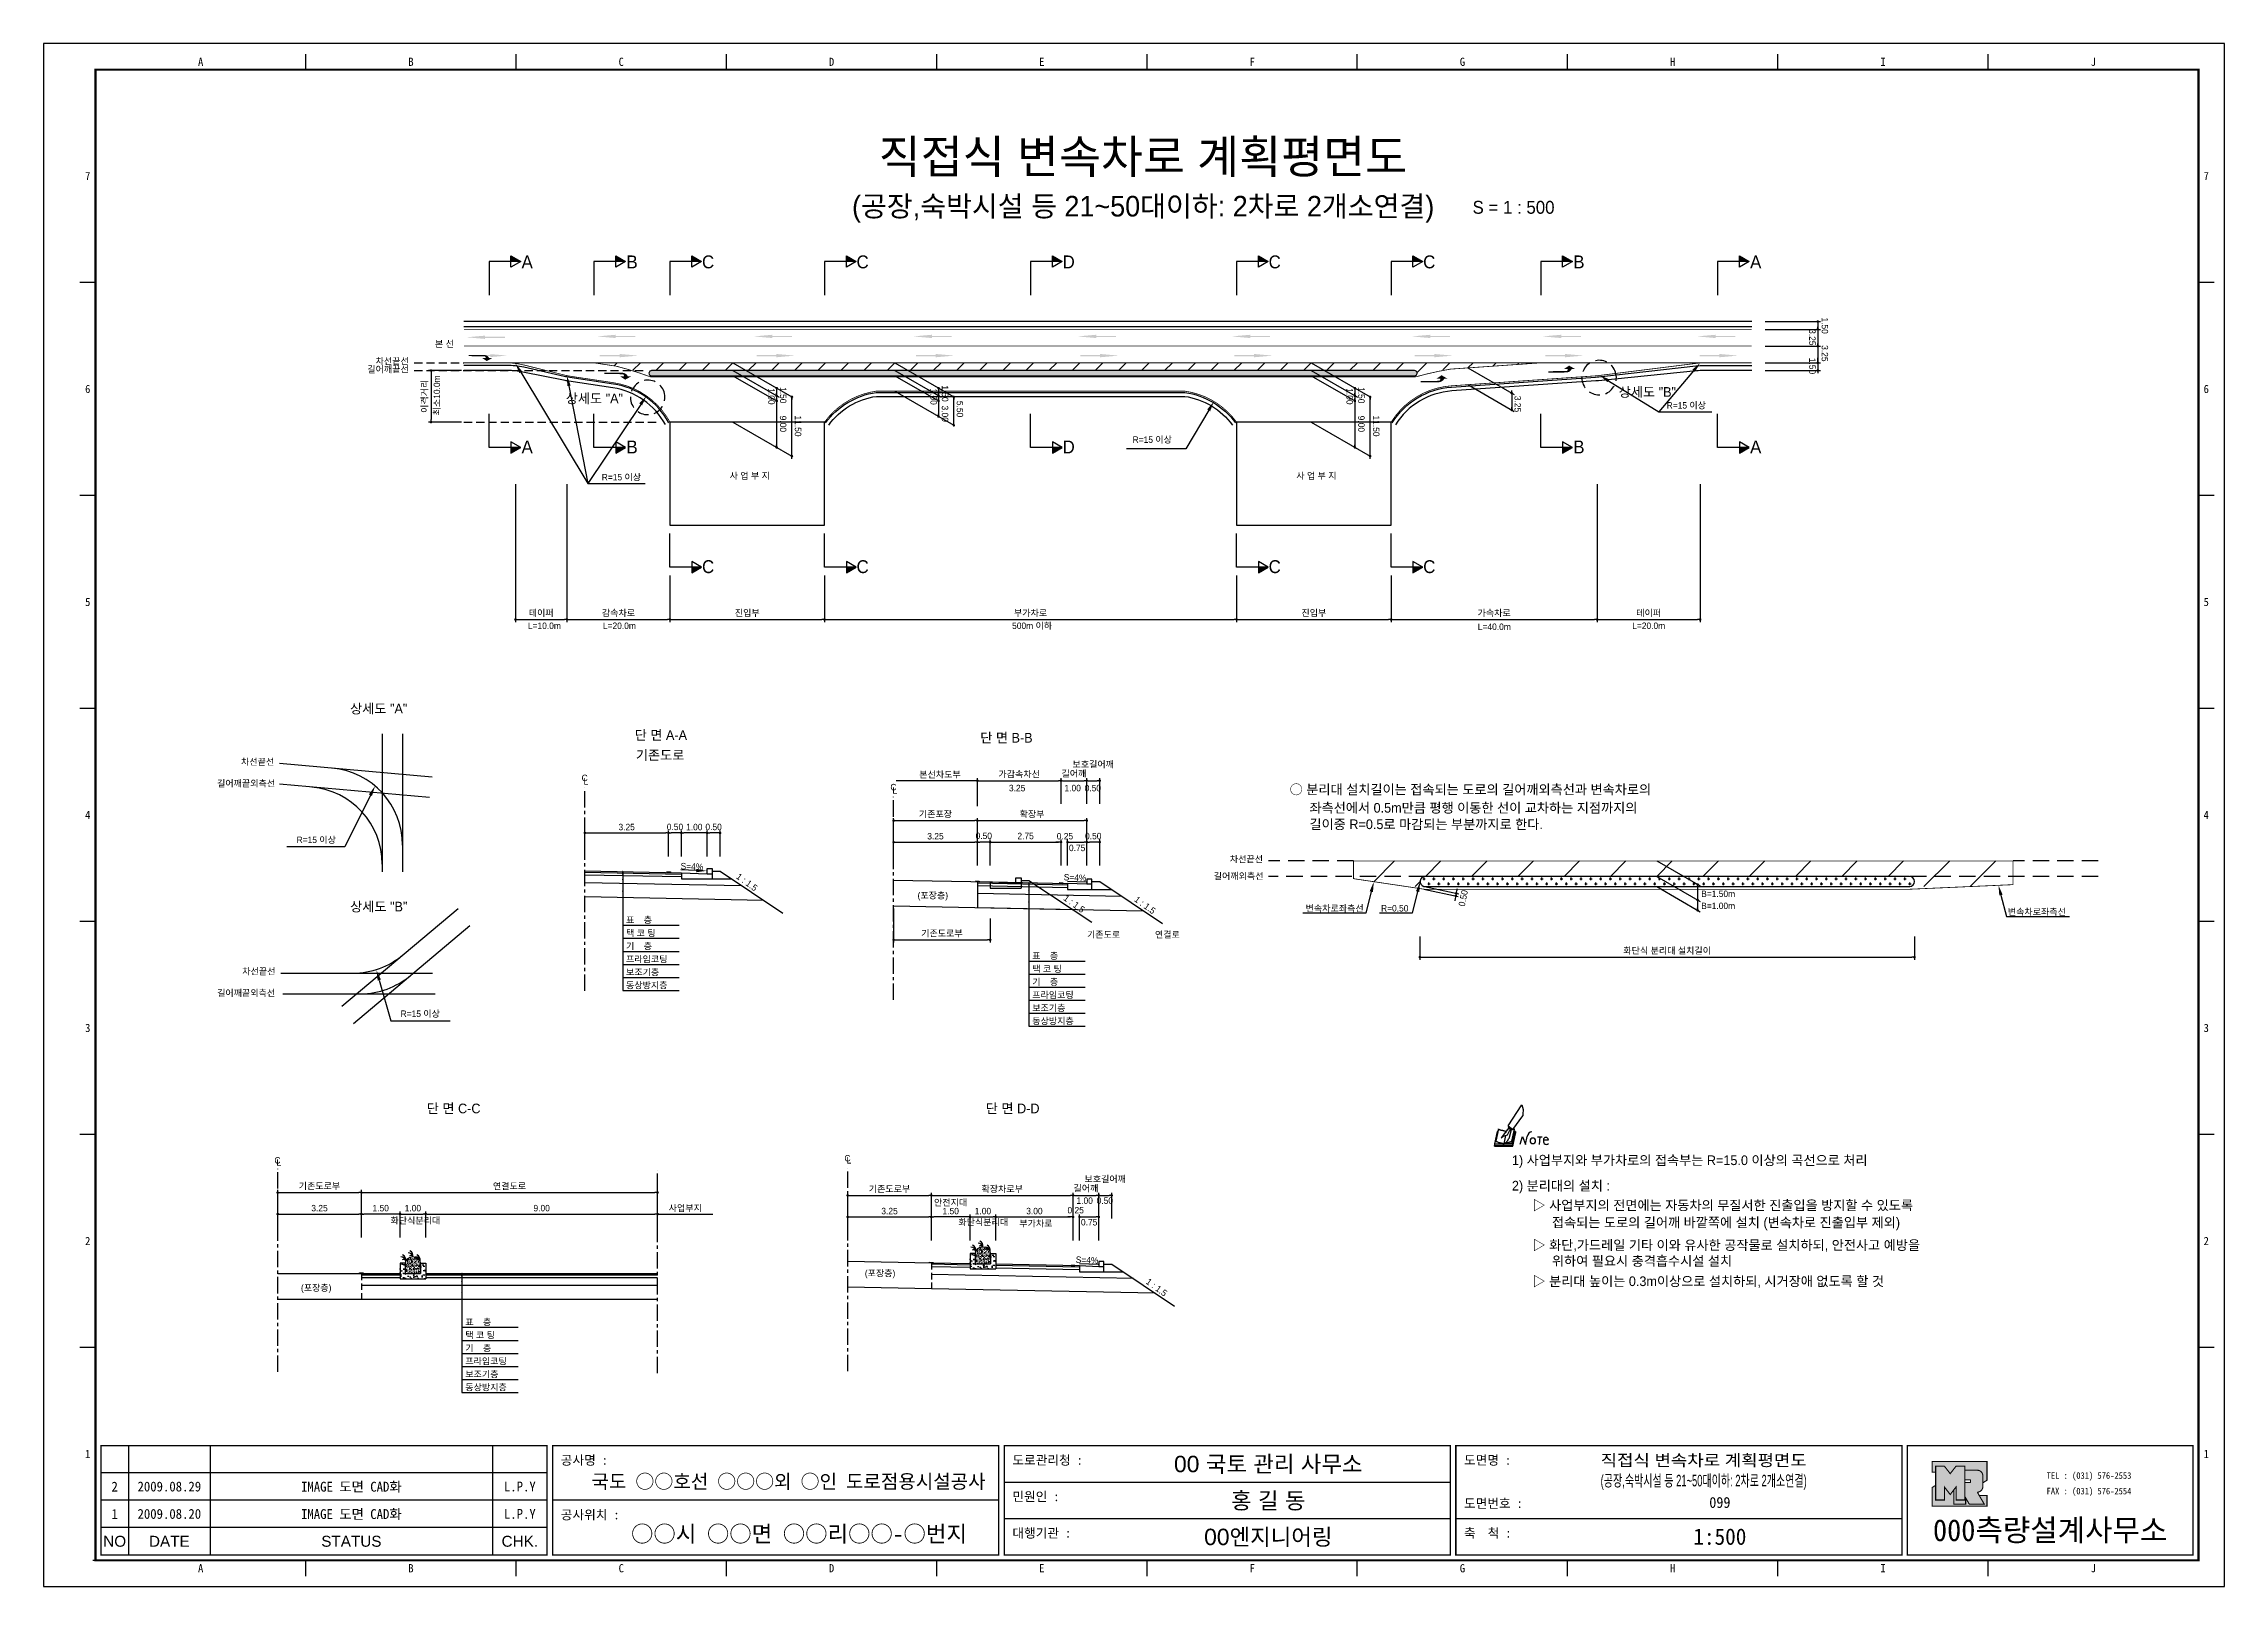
# Model space of a CAD drawing. Header units: millimetres. Extents: x 498 to 921, y -1 to 298.
import ezdxf
from ezdxf.enums import TextEntityAlignment as Align

# ---------------------------------------------------------------- set-up
doc = ezdxf.new("R2010")
doc.units = ezdxf.units.MM
doc.linetypes.add('CENTER', pattern=[50.8, 31.75, -6.35, 6.35, -6.35])
doc.linetypes.add('HIDDEN', pattern=[9.525, 6.35, -3.175])
for name, color, linetype in [('CC-GSTR-0004', 4, 'Continuous'), ('CM-LANE-0030', 30, 'Continuous'), ('CZ-DIMT-0002', 7, 'Continuous'), ('CZ-EXST-0002', 1, 'Continuous'), ('CZ-LIN1-0007', 7, 'Continuous'), ('CZ-LIN2-0003', 3, 'Continuous'), ('CZ-LINE-0001', 7, 'Continuous'), ('CZ-TEXT-BOX0', 7, 'Continuous'), ('TITLE', 7, 'Continuous')]:
    doc.layers.add(name, color=color, linetype=linetype)
doc.styles.add('견고딕', font='arial.ttf')
doc.styles.add('돋움', font='')
doc.styles.add('돋음체', font='')
doc.styles.get('돋움').set_extended_font_data('Dotum')
doc.styles.get('돋음체').set_extended_font_data('DotumChe')

msp = doc.modelspace()

# ---------------------------------------------------------------- texts
at = {"layer": 'CZ-DIMT-0002', "style": '돋움'}
for s, height, p in [('A', 2.5, (591.74, 255.91)), ('B', 2.5, (612.1, 255.91)), ('C', 2.5, (626.86, 255.91)), ('C', 2.5, (656.86, 255.91)), ('D', 2.5, (696.86, 255.91)), ('C', 2.5, (736.86, 255.91)), ('C', 2.5, (766.86, 255.91)), ('B', 2.5, (795.91, 255.91)), ('A', 2.5, (830.24, 255.91)), ('차선끝선', 1.25, (565.53, 236.66)), ('본 선', 1.25, (575.68, 240.01)), ('길어깨끝선', 1.25, (564.73, 235.06)), ('상세도 "A"', 1.875, (604.79, 229.42)), ('상세도 "B"', 1.875, (809.21, 230.67)), ('R=15 이상', 1.25, (816.77, 228.07)), ('A', 2.5, (591.74, 220)), ('B', 2.5, (612.1, 220)), ('D', 2.5, (696.86, 220)), ('R=15 이상', 1.25, (713.09, 221.42)), ('B', 2.5, (795.91, 220)), ('A', 2.5, (830.24, 220)), ('R=15 이상', 1.25, (610.03, 214.13)), ('사 업 부 지', 1.25, (634.95, 214.41)), ('사 업 부 지', 1.25, (744.95, 214.41)), ('C', 2.5, (626.86, 196.77)), ('C', 2.5, (656.86, 196.77)), ('C', 2.5, (736.86, 196.77)), ('C', 2.5, (766.86, 196.77)), ('L=10.0m', 1.25, (595.08, 185.3)), ('L=20.0m', 1.25, (609.64, 185.3)), ('500m 이하', 1.25, (689.76, 185.3)), ('L=40.0m', 1.25, (779.49, 185.11)), ('L=20.0m', 1.25, (809.46, 185.3)), ('차선끝선', 1.25, (539.41, 158.91)), ('길어깨끝외측선', 1.25, (537.17, 154.71)), ('C', 1.25, (602.89, 155.77)), ('L', 1.25, (603.15, 155.11)), ('C', 1.25, (662.84, 153.99)), ('L', 1.25, (663.1, 153.33)), ('R=15 이상', 1.25, (550.79, 143.76)), ('차선끝선', 1.25, (731.37, 140.01)), ('차선끝선', 1.25, (539.64, 118.23)), ('길어깨끝외측선', 1.25, (537.18, 114.04)), ('R=15 이상', 1.25, (570.98, 110.02)), ('C', 1.25, (543.26, 81.56)), ('L', 1.25, (543.52, 81.16)), ('C', 1.25, (653.92, 81.97)), ('L', 1.25, (654.18, 81.57))]:
    msp.add_text(s, height=height, dxfattribs=at).set_placement(p, align=Align.MIDDLE_CENTER)
for s, rotation, p in [('3.25', 270, (840.61, 242.86)), ('1.50', 270, (843.04, 245.13)), ('1.50', 270, (840.61, 237.3)), ('3.25', 270, (843.04, 239.75)), ('최소10.0m', 90, (574.83, 226.12))]:
    msp.add_text(s, height=1.25, rotation=rotation, dxfattribs=at).set_placement(p)
for s, p in [('3.25', (685.26, 153.18)), ('1.00', (696.05, 153.18)), ('0.50', (699.96, 153.18)), ('길어깨외측선', (725.02, 136.1)), ('(포장층)', (667.53, 132.35)), ('B=1.50m', (819.65, 132.66)), ('B=1.00m', (819.65, 130.32)), ('표    층', (610.93, 127.57)), ('변속차로좌측선', (742.86, 129.83)), ('R=0.50', (757.5, 129.85)), ('변속차로좌측선', (879.18, 129.16)), ('기    층', (610.93, 122.5)), ('택 코 팅', (610.93, 125.04)), ('기존도로', (700.42, 124.75)), ('연결로', (713.61, 124.75)), ('프라임코팅', (610.93, 119.97)), ('보조기층', (610.93, 117.44)), ('표    층', (689.79, 120.63)), ('택 코 팅', (689.79, 118.1)), ('동상방지층', (610.93, 114.91)), ('프라임코팅', (689.79, 113.03)), ('기    층', (689.79, 115.56)), ('보조기층', (689.79, 110.5)), ('동상방지층', (689.79, 107.97)), ('사업부지', (619.21, 71.67)), ('안전지대', (670.72, 72.76)), ('1.00', (698.38, 73.12)), ('0.50', (702.29, 73.12)), ('화단식분리대', (565.2, 69.26)), ('화단식분리대', (675.45, 68.93)), ('부가차로', (687.28, 68.69)), ('(포장층)', (657.29, 59.03)), ('(포장층)', (547.82, 56.21)), ('표    층', (579.73, 49.55)), ('택 코 팅', (579.73, 47.02)), ('프라임코팅', (579.73, 41.96)), ('기    층', (579.73, 44.49)), ('보조기층', (579.73, 39.43)), ('동상방지층', (579.73, 36.9))]:
    msp.add_text(s, height=1.25, dxfattribs=at).set_placement(p)
for s, p in [('○ 분리대 설치길이는 접속되는 도로의 길어깨외측선과 변속차로의', (739.76, 153.53)), ('좌측선에서 0.5m만큼 평행 이동한 선이 교차하는 지점까지의', (743.61, 149.97)), ('길이중 R=0.5로 마감되는 부분까지로 한다.', (743.61, 146.78)), ('1) 사업부지와 부가차로의 접속부는 R=15.0 이상의 곡선으로 처리', (782.91, 81.58)), ('2) 분리대의 설치 :', (782.91, 76.64)), ('▷ 사업부지의 전면에는 자동차의 무질서한 진출입을 방지할 수 있도록', (786.89, 72.84)), ('접속되는 도로의 길어깨 바깥쪽에 설치 (변속차로 진출입부 제외)', (790.68, 69.51)), ('▷ 화단,가드레일 기타 이와 유사한 공작물로 설치하되, 안전사고 예방을', (786.89, 65.11)), ('▷ 분리대 높이는 0.3m이상으로 설치하되, 시거장애 없도록 할 것', (786.89, 58.1)), ('위하여 필요시 충격흡수시설 설치', (790.68, 62.04))]:
    msp.add_text(s, height=1.875, dxfattribs=at).set_placement(p, align=Align.MIDDLE_LEFT)
for s, rotation, p in [('S=4%', 357.7094, (623.72, 138.59)), ('1 : 1.5', 323.8881, (634.39, 135.55)), ('S=4%', 357.7094, (698.11, 136.44)), ('1 : 1.5', 323.8881, (697.93, 131.35)), ('1 : 1.5', 323.8881, (711.68, 131.1)), ('S=4%', 357.7094, (700.44, 62.21)), ('1 : 1.5', 323.8881, (713.93, 56.92))]:
    msp.add_text(s, height=1.25, rotation=rotation, dxfattribs=at).set_placement(p, align=Align.MIDDLE_CENTER)
at = {"layer": 'CZ-DIMT-0002', "char_height": 1.25, "attachment_point": 5, "style": '돋움'}
for s, insert, rotation in [('1.00', (639.16, 229.81), 270), ('1.50', (641.42, 230.03), 270), ('1.00', (670.64, 229.76), 270), ('1.50', (672.85, 230.37), 270), ('5.50', (675.74, 227.35), 270), ('1.00', (751.41, 229.81), 270), ('1.50', (753.67, 230.03), 270), ('3.25', (784.03, 228.33), 270), ('9.00', (641.42, 224.48), 270), ('11.50', (644.31, 224.06), 270), ('3.00', (672.85, 226.45), 270), ('9.00', (753.67, 224.48), 270), ('11.50', (756.56, 224.06), 270), ('\\A1;0.50', (773.46, 132.43), 78.0015)]:
    msp.add_mtext(s, dxfattribs=dict(at, insert=insert, rotation=rotation))
at = {"layer": 'CZ-DIMT-0002', "insert": (671.88, 156.37), "char_height": 1.25, "attachment_point": 5, "style": '돋움'}
msp.add_mtext('본선차도부', dxfattribs=at)
at = {"layer": 'CZ-LINE-0001', "insert": (571.88, 229.82), "char_height": 1.25, "attachment_point": 5, "rotation": 90, "style": '돋움'}
msp.add_mtext('\\A1;이격거리', dxfattribs=at)
at = {"layer": 'CZ-LINE-0001', "char_height": 1.25, "attachment_point": 5, "style": '돋움'}
for s, insert in [('\\A1;테이퍼', (594.46, 187.72)), ('\\A1;감속차로', (609.46, 187.72)), ('\\A1;진입부', (634.46, 187.72)), ('\\A1;부가차로', (689.46, 187.72)), ('\\A1;진입부', (744.46, 187.72)), ('\\A1;가속차로', (779.46, 187.72)), ('\\A1;테이퍼', (809.46, 187.72)), ('\\A1;가감속차선', (687.25, 156.43)), ('\\A1;길어깨', (697.88, 156.55)), ('\\A1;보호길어깨', (701.63, 158.35)), ('\\A1;기존포장', (671, 148.68)), ('\\A1;확장부', (689.75, 148.68)), ('\\A1;3.25', (611.05, 146.23)), ('\\A1;0.50', (620.43, 146.26)), ('\\A1;1.00', (624.18, 146.23)), ('\\A1;0.50', (627.93, 146.25)), ('\\A1;3.25', (671, 144.45)), ('\\A1;0.50', (680.38, 144.53)), ('\\A1;2.75', (688.5, 144.49)), ('\\A1;0.25', (696.14, 144.46)), ('\\A1;0.50', (701.63, 144.48)), ('\\A1;0.75', (698.5, 142.18)), ('\\A1;기존도로부', (672.25, 125.54)), ('\\A1;화단식 분리대 설치길이', (813.05, 122.19)), ('\\A1;기존도로부', (551.42, 76.51)), ('\\A1;연결도로', (588.3, 76.5)), ('\\A1;기존도로부', (662.08, 75.94)), ('\\A1;확장차로{\\fGulimChe|b0|i0|c129|p32;부}', (683.96, 75.94)), ('\\A1;길어깨', (700.21, 76.07)), ('\\A1;보호길어깨', (703.96, 77.86)), ('\\A1;3.25', (551.42, 72.28)), ('\\A1;1.50', (563.3, 72.28)), ('\\A1;1.00', (569.55, 72.28)), ('\\A1;9.00', (594.55, 72.28)), ('\\A1;3.25', (662.08, 71.71)), ('\\A1;1.50', (673.96, 71.71)), ('\\A1;1.00', (680.21, 71.71)), ('\\A1;3.00', (690.21, 71.71)), ('\\A1;0.25', (698.22, 71.88)), ('\\A1;0.75', (700.83, 69.54))]:
    msp.add_mtext(s, dxfattribs=dict(at, insert=insert))
at = {"layer": 'CZ-TEXT-BOX0', "style": '돋움'}
for s, p in [('상세도 "A"', (562.92, 169.22)), ('단 면 A-A', (617.69, 164.09)), ('기존도로', (617.54, 160.2)), ('단 면 B-B', (684.78, 163.56)), ('상세도 "B"', (562.93, 130.8)), ('단 면 C-C', (577.46, 91.63)), ('단 면 D-D', (685.99, 91.63))]:
    msp.add_text(s, height=1.875, dxfattribs=at).set_placement(p, align=Align.MIDDLE_CENTER)
at = {"layer": 'TITLE', "color": 3, "linetype": 'Continuous', "style": '돋음체'}
for s, p in [('A', (528.35, 294.74)), ('B', (569.18, 294.74)), ('C', (610, 294.74)), ('D', (650.83, 294.74)), ('E', (691.65, 294.74)), ('F', (732.48, 294.74)), ('G', (773.3, 294.74)), ('H', (814.13, 294.74)), ('I', (854.95, 294.74)), ('J', (895.78, 294.74)), ('7', (506.43, 272.57)), ('7', (917.7, 272.57)), ('6', (506.43, 231.24)), ('6', (917.7, 231.24)), ('5', (506.43, 189.91)), ('5', (917.7, 189.91)), ('4', (506.43, 148.58)), ('4', (917.7, 148.58)), ('3', (506.43, 107.25)), ('3', (917.7, 107.25)), ('2', (506.43, 65.92)), ('2', (917.7, 65.92)), ('1', (506.43, 24.59)), ('1', (917.7, 24.59)), ('A', (528.35, 2.41)), ('B', (569.18, 2.41)), ('C', (610, 2.41)), ('D', (650.83, 2.41)), ('E', (691.65, 2.41)), ('F', (732.48, 2.41)), ('G', (773.3, 2.41)), ('H', (814.13, 2.41)), ('I', (854.95, 2.41)), ('J', (895.78, 2.41))]:
    msp.add_text(s, height=1.59, dxfattribs=at).set_placement(p, align=Align.MIDDLE)
at = {"layer": 'TITLE', "style": '돋움'}
for s, height, p in [('직접식 변속차로 계획평면도', 6.5, (711.28, 276.35)), ('(공장,숙박시설 등 21~50대이하: 2차로 2개소연결)', 4, (711.32, 266.72))]:
    msp.add_text(s, height=height, dxfattribs=at).set_placement(p, align=Align.MIDDLE_CENTER)
msp.add_text('S = 1 : 500', height=2.5, dxfattribs=at).set_placement((775.27, 266.5), align=Align.MIDDLE_LEFT)
at = {"layer": 'TITLE', "style": '돋음체'}
for s, p in [('공사명 : ', (598.27, 22.49)), ('도로관리청 :', (685.94, 22.49)), ('도면명 :', (773.61, 22.49)), ('민원인 :', (685.94, 15.42)), ('공사위치 :', (598.27, 11.88)), ('도면번호 :', (773.61, 14.1)), ('대행기관 :', (685.94, 8.34)), ('축  척 :', (773.61, 8.34))]:
    msp.add_text(s, height=1.804, dxfattribs=at).set_placement(p)
at = {"layer": 'TITLE', "color": 7, "linetype": 'Continuous'}
for s, height, style, p in [('00 국토 관리 사무소', 3.1832, '견고딕', (735.61, 22.67)), ('국도 ○○호선 ○○○외 ○인 도로점용시설공사', 2.7, '돋음체', (642.48, 19.28)), ('홍 길 동', 3.183, '견고딕', (735.61, 15.59)), ('○○시 ○○면 ○○리○○-○번지', 3.1832, '돋음체', (644.51, 9.12)), ('00엔지니어링', 3.183, '견고딕', (735.61, 8.52))]:
    msp.add_text(s, height=height, dxfattribs=dict(at, style=style)).set_placement(p, align=Align.MIDDLE)
at = {"layer": 'TITLE', "style": '돋움'}
for s, width, p, p2 in [('직접식 변속차로 계획평면도', 1.010039, (800.14, 22.24), (840.14, 22.24)), ('(공장,숙박시설 등 21~50대이하: 2차로 2개소연결)', 0.554146, (800.14, 18.29), (840.14, 18.29))]:
    msp.add_text(s, height=2.25, dxfattribs=dict(at, width=width)).set_placement(p, p2, align=Align.FIT)
at = {"layer": 'TITLE', "color": 180, "style": '돋음체'}
for s, p in [('TEL : (031) 576-2553', (886.71, 19.76)), ('FAX : (031) 576-2554', (886.71, 16.74))]:
    msp.add_text(s, height=1.2733, dxfattribs=at).set_placement(p)
at = {"layer": 'TITLE', "color": 1, "linetype": 'Continuous', "style": '돋음체'}
msp.add_text('2', height=1.91, dxfattribs=at).set_placement((511.66, 18.25), align=Align.MIDDLE)
at = {"layer": 'TITLE', "linetype": 'Continuous'}
for s, height, style, p in [('2009.08.29', 1.91, '돋음체', (522.27, 18.25)), ('L.P.Y', 1.91, '돋음체', (590.31, 18.25)), ('1', 1.91, '돋음체', (511.66, 12.94)), ('2009.08.20', 1.91, '돋음체', (522.27, 12.94)), ('L.P.Y', 1.91, '돋음체', (590.31, 12.94)), ('099', 2.122, '돋음체', (823.28, 15.16)), ('NO', 2.122, '견고딕', (511.66, 7.64)), ('DATE', 2.122, '견고딕', (522.27, 7.64)), ('STATUS', 2.122, '견고딕', (557.61, 7.64)), ('CHK.', 2.122, '견고딕', (590.31, 7.64)), ('1:500', 3.183, '돋음체', (823.28, 8.52))]:
    msp.add_text(s, height=height, dxfattribs=dict(at, style=style)).set_placement(p, align=Align.MIDDLE)
at = {"layer": 'TITLE', "style": '돋음체'}
for p in [(557.61, 18.25), (557.61, 12.94)]:
    msp.add_text('IMAGE 도면 CAD화', height=1.9099, dxfattribs=at).set_placement(p, align=Align.MIDDLE)
at = {"layer": 'TITLE', "color": 180, "style": '돋음체'}
msp.add_text('000측량설계사무소', height=4.244, dxfattribs=at).set_placement((887.41, 7.67), align=Align.CENTER)

# ---------------------------------------------------------------- blocks, each defined once
blk = doc.blocks.new('note')
for p, q in [((0.85, 3.5), (3.53, 7.57)), ((1.8, 2.79), (3.74, 5.46)), ((3.53, 7.57), (3.8, 6.64)), ((3.8, 6.64), (3.69, 5.72)), ((3.69, 5.72), (3.74, 5.46)), ((-1.24, 2.36), (-1.77, 0)), ((-1.77, 0), (1.77, 0)), ((-1.77, 0), (-1.77, -0.3)), ((-1.53, 0.52), (-1.55, 0.54)), ((-1.01, 2.9), (-1.53, 0.52)), ((-1.48, 0.48), (-1.53, 0.52)), ((-1.43, 0.44), (-1.48, 0.48)), ((-1.38, 0.41), (-1.43, 0.44)), ((-1.33, 0.4), (-1.38, 0.41)), ((-1.27, 0.37), (-1.33, 0.4)), ((-1.22, 0.35), (-1.27, 0.37)), ((-1.13, 2.36), (-1.24, 2.36)), ((-1.17, 0.33), (-1.22, 0.35)), ((-1.12, 0.32), (-1.17, 0.33)), ((-1.02, 0.25), (-1.12, 0.32)), ((-0.97, 0.22), (-1.02, 0.25)), ((-1, 2.9), (-1.01, 2.9)), ((-0.98, 2.85), (-1, 2.9)), ((-0.95, 2.8), (-0.98, 2.85)), ((-0.93, 0.21), (-0.97, 0.22)), ((-0.9, 2.75), (-0.95, 2.8)), ((-0.88, 0.19), (-0.93, 0.21)), ((-0.85, 2.72), (-0.9, 2.75)), ((-0.8, 0.18), (-0.88, 0.19)), ((-0.79, 2.69), (-0.85, 2.72)), ((-0.75, 0.17), (-0.8, 0.18)), ((-0.74, 2.68), (-0.79, 2.69)), ((-0.7, 0.16), (-0.75, 0.17)), ((-0.69, 2.65), (-0.74, 2.68)), ((-0.64, 0.15), (-0.7, 0.16)), ((-0.64, 2.65), (-0.69, 2.65)), ((-0.59, 2.63), (-0.64, 2.65)), ((-0.58, 0.14), (-0.64, 0.15)), ((-0.54, 2.62), (-0.59, 2.63)), ((-0.53, 0.13), (-0.58, 0.14)), ((-0.48, 2.61), (-0.54, 2.62)), ((-0.48, 0.12), (-0.53, 0.13)), ((-0.43, 2.61), (-0.48, 2.61)), ((-0.43, 0.11), (-0.48, 0.12)), ((0.75, 2.77), (-0.46, 1.16)), ((0.37, 2.24), (-0.46, 1.16)), ((-0.46, 1.16), (-0.08, 1.47)), ((-0.38, 2.59), (-0.43, 2.61)), ((-0.38, 0.08), (-0.43, 0.11)), ((-0.33, 2.59), (-0.38, 2.59)), ((-0.29, 0.06), (-0.38, 0.08)), ((-0.27, 2.58), (-0.33, 2.59)), ((-0.23, 0.05), (-0.29, 0.06)), ((-0.22, 2.57), (-0.27, 2.58)), ((-0.16, 0.04), (-0.23, 0.05)), ((-0.17, 2.56), (-0.22, 2.57)), ((-0.12, 2.55), (-0.17, 2.56)), ((-0.11, 0.03), (-0.16, 0.04)), ((-0.07, 2.53), (-0.12, 2.55)), ((-0.04, 0.02), (-0.11, 0.03)), ((-0.08, 1.47), (0.72, 1.75)), ((-0.01, 2.51), (-0.07, 2.53)), ((-0.05, -0.3), (-0.05, 0)), ((0, 0), (-0.04, 0.02)), ((0.04, 2.5), (-0.01, 2.51)), ((0.37, 1.63), (0, 0)), ((0, 0), (1.6, 0.53)), ((0, 0), (1.65, 0.18)), ((0, 0.01), (0.06, 0.04)), ((0, -0.3), (0, 0)), ((0.09, 2.48), (0.04, 2.5)), ((0.05, -0.3), (0.05, 0)), ((0.06, 0.04), (0.11, 0.07)), ((0.14, 2.48), (0.09, 2.48)), ((0.11, 0.07), (0.16, 0.09)), ((0.2, 2.47), (0.14, 2.48)), ((0.16, 0.09), (0.21, 0.12)), ((0.26, 2.43), (0.18, 2.46)), ((0.21, 0.12), (0.27, 0.14)), ((0.34, 2.4), (0.26, 2.43)), ((0.27, 0.14), (0.36, 0.19)), ((0.45, 2.37), (0.34, 2.4)), ((0.36, 0.19), (0.41, 0.22)), ((0.41, 0.22), (0.46, 0.27)), ((0.46, 0.27), (0.51, 0.3)), ((0.51, 0.3), (0.56, 0.34)), ((0.56, 0.34), (0.6, 0.4)), ((0.6, 0.4), (0.64, 0.45)), ((0.64, 0.45), (0.67, 0.51)), ((0.67, 0.51), (0.74, 0.58)), ((0.72, 1.75), (1.16, 2.53)), ((0.74, 0.58), (0.79, 0.63)), ((1, 3.1), (0.75, 2.77)), ((0.79, 0.63), (0.83, 0.68)), ((0.83, 0.68), (0.86, 0.73)), ((0.85, 3.5), (1.8, 2.79)), ((1, 3.4), (0.85, 3.21)), ((0.85, 3.21), (1.52, 2.71)), ((0.86, 0.73), (0.89, 0.79)), ((0.89, 0.84), (0.92, 0.89)), ((0.89, 0.79), (0.89, 0.84)), ((0.92, 0.89), (0.96, 0.95)), ((0.96, 0.95), (1.01, 0.97)), ((1.47, 2.74), (1.01, 0.97)), ((1.16, 2.53), (1.37, 2.82)), ((2.13, 2.84), (1.44, 2.63)), ((1.52, 2.71), (1.66, 2.9)), ((1.6, 0.53), (2.13, 2.84)), ((1.65, 0.18), (2.19, 2.48)), ((1.77, 0), (2.3, 2.36)), ((1.77, -0.3), (2.3, 2.07)), ((1.77, -0.38), (2.3, 1.99)), ((1.77, -0.44), (2.3, 1.93)), ((1.77, 0), (1.77, -0.3)), ((2.19, 2.48), (2.04, 2.47)), ((2.3, 2.36), (2.16, 2.36)), ((2.3, 2.36), (2.3, 2.07)), ((3.21, -0.08), (3.68, 1.4)), ((3.68, 1.4), (4.26, -0.14)), ((4.26, -0.14), (4.56, 1.44)), ((6.55, 1.34), (7.46, 1.34)), ((7.01, 1.34), (6.87, -0.11)), ((7.71, 0.77), (7.71, 0.55)), ((7.71, 0.77), (8.67, 0.77)), ((-1.77, -0.3), (1.77, -0.3)), ((-1.77, -0.43), (-1.77, -0.3)), ((-1.77, -0.37), (1.77, -0.37)), ((-1.77, -0.43), (1.77, -0.43))]:
    blk.add_line(p, q)
for centre, major_axis, start_param, end_param in [((0.4, 2.31), (0.0702, 0.0702), 3.283946, 6.425539), ((5.68, 1.23), (-0.806, 0.806), -0.591174, 0.597824), ((5.66, 0.58), (-0.378, 0.378), 3.926991, 10.210176), ((8.3, 0.49), (0.422, 0.422), 2.265602, 4.634911), ((8.19, 0.77), (-0.342, 0.342), 3.926991, 7.068583)]:
    blk.add_ellipse(centre, major_axis=major_axis, ratio=1, start_param=start_param, end_param=end_param)
blk = doc.blocks.new('_Dot')
at = {"color": 0, "linetype": 'ByBlock', "lineweight": -2}
blk.add_line((-0.5, 0), (-1, 0), dxfattribs=at)
at = {"color": 0, "linetype": 'ByBlock', "const_width": 0.5}
blk.add_lwpolyline([(-0.25, 0, 1), (0.25, 0, 1)], format="xyb", close=True, dxfattribs=at)

# ---------------------------------------------------------------- hatches: boundary and pattern name
at = {"layer": 'CM-LANE-0030'}
h = msp.add_hatch(dxfattribs=at)
h.set_pattern_fill('ANSI31', color=256, style=0)
h.set_pattern_definition([(45, (-510.391, 5.753), (-2.245064, 2.245064), [])])
h.paths.add_polyline_path([(604.7, 236.32), (609, 235.68, -0.082795), (614.71, 233.82), (615.75, 233.82, 0.001767), (615.63, 233.89, -0.768255), (615.88, 234.82), (764.01, 234.82, -0.801424), (764.22, 233.87, 0.001479), (764.12, 233.82), (765.37, 233.82, -0.078793), (770.94, 235.1), (788.51, 236.32)])
at = {"layer": 'CZ-EXST-0002'}
h = msp.add_hatch(dxfattribs=at)
h.set_pattern_fill('AR-SAND', color=256, scale=0.01, style=0)
h.set_pattern_definition([(37.5, (-430.4112, 3544.3217), (-0.016000313, 0.489413237), [0, -0.38608, 0, -0.4318, 0, -0.41275]), (7.5, (-430.4112, 3544.3217), (0.44952328, 0.7168251), [0, -0.20828, 0, -0.34798, 0, -0.13335]), (327.5, (-430.72363, 3544.3217), (0.79099237, 0.001437185), [0, -0.127, 0, -0.4572, 0, -0.5969]), (317.5, (-430.7236, 3544.3217), (0.76355645, 0.22292932), [0, -0.0635, 0, -0.29972, 0, -0.3429])])
edge = h.paths.add_edge_path()
edge.add_ellipse((680.21, 63.48), major_axis=(-1.5, 0), ratio=0.829212, start_angle=180, end_angle=360)
edge.add_line((678.71, 63.48), (678.71, 61.48))
edge.add_line((678.71, 61.48), (681.71, 61.48))
edge.add_line((681.71, 61.48), (681.71, 63.48))
h = msp.add_hatch(dxfattribs=at)
h.set_pattern_fill('AR-CONC', color=256, scale=0.01, style=0)
h.set_pattern_definition([(50, (-541.0691, 3542.4349), (1.8218467, -0.15939086), [0.1905, -2.0955]), (355, (-541.0691, 3542.4349), (-0.3524283, 1.9105664), [0.1524, -1.6764]), (100.451, (-540.9173, 3542.4216), (1.469425, 1.7511669), [0.1619, -1.7809]), (46.1842, (-541.0691, 3542.9429), (2.7107904, -0.4204233), [0.28575, -3.14325]), (96.6356, (-540.8432, 3542.9078), (2.3740423, 2.4742556), [0.24285, -2.67135]), (351.184, (-541.0691, 3542.943), (2.374046, 2.4742512), [0.2286, -2.5146]), (21, (-540.8151, 3542.8159), (1.5161488, -1.0226552), [0.1905, -2.0955]), (326, (-540.8151, 3542.8159), (0.6180203, 1.8418797), [0.1524, -1.6764]), (71.4514, (-540.6888, 3542.7307), (2.1341649, 0.8192286), [0.1619, -1.7809]), (37.5, (-541.06915, 3542.4349), (0.03088603, 0.84555039), [0, -1.65608, 0, -1.7018, 0, -1.68275]), (7.5, (-541.0691, 3542.4349), (0.66819663, 1.00180575), [0, -0.97028, 0, -1.61798, 0, -0.64135]), (327.5, (-541.63557, 3542.4349), (1.35590595, -0.05728744), [0, -0.635, 0, -1.9812, 0, -2.6289]), (317.5, (-541.8896, 3542.4349), (1.4812918, 0.2542649), [0, -0.8255, 0, -1.31572, 0, -1.8669])])
h.paths.add_polyline_path([(572.05, 58.59), (572.05, 61.59), (571.05, 61.59), (571.05, 59.59), (568.05, 59.59), (568.05, 61.59), (567.05, 61.59), (567.05, 58.59)])
h = msp.add_hatch(dxfattribs=at)
h.set_pattern_fill('AR-SAND', color=256, scale=0.01, style=0)
h.set_pattern_definition([(37.5, (-541.06915, 3542.43488), (-0.016000313, 0.489413237), [0, -0.38608, 0, -0.4318, 0, -0.41275]), (7.5, (-541.06915, 3542.4349), (0.44952328, 0.7168251), [0, -0.20828, 0, -0.34798, 0, -0.13335]), (327.5, (-541.38157, 3542.43488), (0.79099237, 0.001437185), [0, -0.127, 0, -0.4572, 0, -0.5969]), (317.5, (-541.38157, 3542.4349), (0.76355645, 0.22292932), [0, -0.0635, 0, -0.29972, 0, -0.3429])])
edge = h.paths.add_edge_path()
edge.add_ellipse((569.55, 61.59), major_axis=(-1.5, 0), ratio=0.829212, start_angle=180, end_angle=360)
edge.add_line((568.05, 61.59), (568.05, 59.59))
edge.add_line((568.05, 59.59), (571.05, 59.59))
edge.add_line((571.05, 59.59), (571.05, 61.59))
h = msp.add_hatch(dxfattribs=at)
h.set_pattern_fill('AR-CONC', color=256, scale=0.01, style=0)
h.set_pattern_definition([(50, (-430.4112, 3544.3217), (1.8218467, -0.15939086), [0.1905, -2.0955]), (355, (-430.4112, 3544.3217), (-0.3524283, 1.9105664), [0.1524, -1.6764]), (100.451, (-430.2594, 3544.3084), (1.469425, 1.7511669), [0.1619, -1.7809]), (46.1842, (-430.4112, 3544.8297), (2.7107904, -0.4204233), [0.28575, -3.14325]), (96.6356, (-430.1853, 3544.7947), (2.3740423, 2.4742556), [0.24285, -2.67135]), (351.184, (-430.4112, 3544.8297), (2.374046, 2.4742512), [0.2286, -2.5146]), (21, (-430.1572, 3544.7027), (1.5161488, -1.0226552), [0.1905, -2.0955]), (326, (-430.1572, 3544.7027), (0.6180203, 1.8418797), [0.1524, -1.6764]), (71.4514, (-430.0309, 3544.6175), (2.1341649, 0.8192286), [0.1619, -1.7809]), (37.5, (-430.4112, 3544.3217), (0.03088603, 0.84555039), [0, -1.65608, 0, -1.7018, 0, -1.68275]), (7.5, (-430.4112, 3544.3217), (0.66819663, 1.00180575), [0, -0.97028, 0, -1.61798, 0, -0.64135]), (327.5, (-430.9776, 3544.3217), (1.35590595, -0.05728744), [0, -0.635, 0, -1.9812, 0, -2.6289]), (317.5, (-431.2316, 3544.3217), (1.4812918, 0.2542649), [0, -0.8255, 0, -1.31572, 0, -1.8669])])
h.paths.add_polyline_path([(682.71, 60.48), (682.71, 63.48), (681.71, 63.48), (681.71, 61.48), (678.71, 61.48), (678.71, 63.48), (677.71, 63.48), (677.71, 60.48)])
at = {"layer": 'CZ-LIN1-0007'}
for points in [[(583.58, 241.6), (583.58, 241.39), (587.41, 241.39), (587.41, 241.17), (583.58, 241.17), (583.58, 240.96), (579.93, 241.28)], [(608.93, 241.77), (608.93, 241.56), (612.76, 241.56), (612.76, 241.34), (608.93, 241.34), (608.93, 241.13), (605.28, 241.45)], [(639.36, 241.77), (639.36, 241.56), (643.18, 241.56), (643.18, 241.34), (639.36, 241.34), (639.36, 241.13), (635.71, 241.45)], [(670.31, 241.77), (670.31, 241.56), (674.13, 241.56), (674.13, 241.34), (670.31, 241.34), (670.31, 241.13), (666.66, 241.45)], [(702.22, 241.77), (702.22, 241.56), (706.05, 241.56), (706.05, 241.34), (702.22, 241.34), (702.22, 241.13), (698.57, 241.45)], [(732.13, 241.77), (732.13, 241.56), (735.95, 241.56), (735.95, 241.34), (732.13, 241.34), (732.13, 241.13), (728.48, 241.45)], [(767.1, 241.77), (767.1, 241.56), (770.92, 241.56), (770.92, 241.34), (767.1, 241.34), (767.1, 241.13), (763.45, 241.45)], [(792.47, 241.77), (792.47, 241.56), (796.29, 241.56), (796.29, 241.34), (792.47, 241.34), (792.47, 241.13), (788.82, 241.45)], [(822.47, 241.77), (822.47, 241.56), (826.29, 241.56), (826.29, 241.34), (822.47, 241.34), (822.47, 241.13), (818.82, 241.45)], [(583.46, 237.84, -0.267976), (584.37, 237.24), (584.92, 237.24), (583.89, 236.66), (583.06, 237.23), (583.67, 237.23, 0.504994), (583.4, 237.6), (580.35, 237.62), (580.35, 237.86)], [(584.59, 238.01), (584.59, 237.82), (581.17, 237.82), (581.17, 237.63), (584.59, 237.63), (584.59, 237.44), (587.87, 237.73)], [(609.67, 238.04), (609.67, 237.83), (605.84, 237.83), (605.84, 237.61), (609.67, 237.61), (609.67, 237.4), (613.32, 237.72)], [(640.09, 238.04), (640.09, 237.83), (636.27, 237.83), (636.27, 237.61), (640.09, 237.61), (640.09, 237.4), (643.74, 237.72)], [(671.04, 238.04), (671.04, 237.83), (667.22, 237.83), (667.22, 237.61), (671.04, 237.61), (671.04, 237.4), (674.69, 237.72)], [(702.96, 238.04), (702.96, 237.83), (699.13, 237.83), (699.13, 237.61), (702.96, 237.61), (702.96, 237.4), (706.61, 237.72)], [(732.86, 238.04), (732.86, 237.83), (729.03, 237.83), (729.03, 237.61), (732.86, 237.61), (732.86, 237.4), (736.51, 237.72)], [(767.83, 238.04), (767.83, 237.83), (764.01, 237.83), (764.01, 237.61), (767.83, 237.61), (767.83, 237.4), (771.48, 237.72)], [(793.2, 238.04), (793.2, 237.83), (789.38, 237.83), (789.38, 237.61), (793.2, 237.61), (793.2, 237.4), (796.85, 237.72)], [(823.2, 238.04), (823.2, 237.83), (819.38, 237.83), (819.38, 237.61), (823.2, 237.61), (823.2, 237.4), (826.85, 237.72)], [(610.28, 234.39, -0.267976), (611.3, 233.7), (611.93, 233.7), (610.76, 233.05), (609.82, 233.69), (610.51, 233.7, 0.504994), (610.2, 234.12), (606.74, 234.14), (606.74, 234.41)], [(768.75, 232.56, 0.267976), (769.78, 233.25), (770.41, 233.25), (769.24, 233.91), (768.29, 233.26), (768.99, 233.25, -0.504994), (768.68, 232.83), (765.21, 232.82), (765.21, 232.54)], [(793.51, 234.45, 0.267976), (794.54, 235.13), (795.17, 235.13), (794, 235.79), (793.05, 235.14), (793.75, 235.13, -0.504994), (793.44, 234.72), (789.97, 234.7), (789.98, 234.42)], [(619.55, 137.41), (619.55, 137.53), (618.8, 137.55), (618.8, 137.42)], [(679.5, 135.63), (679.5, 135.76), (678.75, 135.77), (678.75, 135.65)], [(695.75, 135.31), (695.75, 135.43), (695, 135.45), (695, 135.32)], [(559.92, 59.59), (559.92, 59.71), (559.17, 59.71), (559.17, 59.59)], [(670.58, 61.63), (670.58, 61.76), (669.83, 61.77), (669.83, 61.65)], [(698.08, 61.08), (698.08, 61.21), (697.33, 61.22), (697.33, 61.1)]]:
    msp.add_hatch(color=256, dxfattribs=at).paths.add_polyline_path(points)
at = {"layer": 'CZ-LIN2-0003'}
h = msp.add_hatch(dxfattribs=at)
h.set_pattern_fill('CROSS', color=256, scale=0.075, style=0)
h.set_pattern_definition([(0, (-510.39095, 5.75287), (0.47625, 0.47625), [0.238125, -0.714375]), (90, (-510.2719, 5.6338), (-0.47625, 0.47625), [0.238125, -0.714375])])
h.paths.add_polyline_path([(615.88, 234.82, 0.768255), (615.63, 233.89, -0.001767), (615.75, 233.82), (764.12, 233.82, -0.001479), (764.22, 233.87, 0.801424), (764.01, 234.82)])
h = msp.add_hatch(dxfattribs=at)
h.set_pattern_fill('CROSS', color=256, scale=0.15, style=0)
h.set_pattern_definition([(0, (433.1928, -321.9728), (0.9525, 0.9525), [0.47625, -1.42875]), (90, (433.4309, -322.2109), (-0.9525, 0.9525), [0.47625, -1.42875])])
h.paths.add_polyline_path([(766.1, 136.67, 0.857281), (765.8, 134.72, -0.001024), (765.94, 134.67), (860.07, 134.67, 1), (860.07, 136.67)])
at = {"layer": 'CZ-LINE-0001'}
for points in [[(588.58, 257.09), (588.58, 255.99), (590.48, 255.99)], [(608.94, 257.09), (608.94, 255.99), (610.85, 255.99)], [(623.7, 257.09), (623.7, 255.99), (625.6, 255.99)], [(653.7, 257.09), (653.7, 255.99), (655.6, 255.99)], [(693.7, 257.09), (693.7, 255.99), (695.6, 255.99)], [(733.7, 257.09), (733.7, 255.99), (735.6, 255.99)], [(763.7, 257.09), (763.7, 255.99), (765.6, 255.99)], [(792.75, 257.09), (792.75, 255.99), (794.66, 255.99)], [(827.09, 257.09), (827.09, 255.99), (828.99, 255.99)], [(590.48, 219.87), (588.58, 219.87), (588.58, 218.77)], [(610.85, 219.87), (608.94, 219.87), (608.94, 218.77)], [(695.6, 219.87), (693.7, 219.87), (693.7, 218.77)], [(794.66, 219.87), (792.75, 219.87), (792.75, 218.77)], [(828.99, 219.87), (827.09, 219.87), (827.09, 218.77)], [(625.6, 196.64), (623.7, 196.64), (623.7, 195.54)], [(655.6, 196.64), (653.7, 196.64), (653.7, 195.54)], [(735.6, 196.64), (733.7, 196.64), (733.7, 195.54)], [(765.6, 196.64), (763.7, 196.64), (763.7, 195.54)]]:
    msp.add_hatch(color=256, dxfattribs=at).paths.add_polyline_path(points)
at = {"layer": 'TITLE', "ltscale": 150}
h = msp.add_hatch(color=8, dxfattribs=at)
edge = h.paths.add_edge_path()
edge.add_line((875.14, 23.12), (864.47, 23.12))
edge.add_line((864.47, 23.12), (864.47, 21.04))
edge.add_line((864.47, 21.04), (865.18, 21.04))
edge.add_line((865.18, 21.04), (865.18, 22.21))
edge.add_line((865.18, 22.21), (866.87, 22.21))
edge.add_line((866.87, 22.21), (868, 20.76))
edge.add_line((868, 20.76), (869.13, 22.21))
edge.add_line((869.13, 22.21), (870.82, 22.21))
edge.add_line((870.82, 22.21), (870.82, 21.42))
edge.add_line((870.82, 21.42), (873.26, 21.42))
edge.add_arc((873.26, 20.35), 1.07, 0, 90, ccw=False)
edge.add_line((874.33, 20.35), (874.33, 18.98))
edge.add_line((874.33, 18.98), (875.14, 19.49))
edge.add_line((875.14, 19.49), (875.14, 23.12))
h.paths.add_polyline_path([(868.68, 17.6), (868, 16.71), (866.87, 18.17), (866.87, 15.65), (865.18, 15.65), (865.18, 18.5), (864.47, 18.06), (864.47, 14.43), (875.14, 14.43), (875.14, 16.51), (873.64, 16.51), (874.6, 14.86), (871.69, 14.86), (870.99, 16.07), (870.99, 14.86), (868.68, 14.86)])
msp.add_hatch(color=5, dxfattribs=at).paths.add_polyline_path([(870.82, 22.21), (869.13, 22.21), (868, 20.76), (866.87, 22.21), (865.18, 22.21), (865.18, 15.65), (866.87, 15.65), (866.87, 18.17), (868, 16.71), (869.13, 18.17), (869.13, 15.65), (870.82, 15.65)])
h = msp.add_hatch(color=161, dxfattribs=at)
edge = h.paths.add_edge_path()
edge.add_arc((873.26, 20.35), 1.07, 360, 450)
edge.add_line((873.26, 21.42), (870.82, 21.42))
edge.add_line((870.82, 21.42), (870.82, 19.56))
edge.add_line((870.82, 19.56), (871.82, 19.56))
edge.add_arc((871.82, 19.45), 0.113, 0, 90, ccw=False)
edge.add_line((871.93, 19.45), (871.93, 19.14))
edge.add_arc((871.82, 19.14), 0.113, 270, 360, ccw=False)
edge.add_line((871.82, 19.03), (870.82, 19.03))
edge.add_line((870.82, 19.03), (870.82, 15.65))
edge.add_line((870.82, 15.65), (869.13, 15.65))
edge.add_line((869.13, 15.65), (869.13, 18.17))
edge.add_line((869.13, 18.17), (868.68, 17.6))
edge.add_line((868.68, 17.6), (868.68, 14.86))
edge.add_line((868.68, 14.86), (870.99, 14.86))
edge.add_line((870.99, 14.86), (870.99, 16.07))
edge.add_line((870.99, 16.07), (871.69, 14.86))
edge.add_line((871.69, 14.86), (874.6, 14.86))
edge.add_line((874.6, 14.86), (873.26, 17.17))
edge.add_arc((873.26, 18.24), 1.07, 270, 360)
edge.add_line((874.33, 18.24), (874.33, 20.35))

# ---------------------------------------------------------------- linework, layer by layer
at = {"color": 0, "linetype": 'ByBlock', "lineweight": -2}
for p, q in [((842.29, 244.07), (842.29, 243.82)), ((842.29, 243.07), (842.29, 243.32)), ((842.29, 242.57), (842.29, 242.32)), ((842.29, 239.82), (842.29, 240.07)), ((842.29, 239.32), (842.29, 239.07)), ((842.29, 236.57), (842.29, 236.82)), ((842.29, 236.57), (842.29, 236.82)), ((842.29, 234.57), (842.29, 234.32)), ((842.29, 234.57), (842.29, 234.32)), ((640.17, 231.17), (640.17, 230.92)), ((640.17, 230.17), (640.17, 230.42)), ((640.17, 229.67), (640.17, 229.42)), ((640.17, 229.17), (640.17, 229.42)), ((643.13, 229.46), (643.13, 229.21)), ((671.6, 231.17), (671.6, 230.92)), ((671.6, 230.17), (671.6, 230.42)), ((671.6, 229.67), (671.6, 229.42)), ((671.6, 229.17), (671.6, 229.42)), ((674.56, 229.46), (674.56, 229.21)), ((752.42, 231.17), (752.42, 230.92)), ((752.42, 230.17), (752.42, 230.42)), ((752.42, 229.67), (752.42, 229.42)), ((752.42, 229.17), (752.42, 229.42)), ((755.38, 229.46), (755.38, 229.21)), ((782.87, 230.69), (782.87, 230.94)), ((782.87, 230.19), (782.87, 229.94)), ((671.6, 226.17), (671.6, 226.42)), ((674.56, 224.46), (674.56, 224.71)), ((782.87, 227.44), (782.87, 227.69)), ((640.17, 220.17), (640.17, 220.42)), ((752.42, 220.17), (752.42, 220.42)), ((643.13, 218.46), (643.13, 218.71)), ((755.38, 218.46), (755.38, 218.71)), ((678.88, 155.23), (678.63, 155.23)), ((771.96, 132.64), (771.91, 132.39)), ((772.17, 133.61), (772.22, 133.85)), ((818.96, 134.84), (818.96, 134.59)), ((818.96, 131.84), (818.96, 131.59)), ((818.96, 130.34), (818.96, 130.59)), ((617.3, 71.14), (617.55, 71.14))]:
    msp.add_line(p, q, dxfattribs=at)
at = {"color": 0, "linetype": 'ByBlock', "const_width": 0.25}
for points in [[(842.29, 244.2, 1), (842.29, 244.45, 1)], [(842.29, 242.95, 1), (842.29, 242.7, 1)], [(842.29, 242.7, 1), (842.29, 242.95, 1)], [(842.29, 239.7, 1), (842.29, 239.45, 1)], [(842.29, 239.45, 1), (842.29, 239.7, 1)], [(842.29, 236.45, 1), (842.29, 236.2, 1)], [(842.29, 236.45, 1), (842.29, 236.2, 1)], [(842.29, 234.7, 1), (842.29, 234.95, 1)], [(842.29, 234.7, 1), (842.29, 234.95, 1)], [(640.17, 231.29, 1), (640.17, 231.54, 1)], [(640.17, 229.79, 1), (640.17, 230.04, 1)], [(640.17, 230.04, 1), (640.17, 229.79, 1)], [(640.17, 229.04, 1), (640.17, 228.79, 1)], [(643.13, 229.58, 1), (643.13, 229.83, 1)], [(671.6, 231.29, 1), (671.6, 231.54, 1)], [(671.6, 230.04, 1), (671.6, 229.79, 1)], [(671.6, 229.79, 1), (671.6, 230.04, 1)], [(671.6, 229.04, 1), (671.6, 228.79, 1)], [(674.56, 229.58, 1), (674.56, 229.83, 1)], [(752.42, 231.29, 1), (752.42, 231.54, 1)], [(752.42, 229.79, 1), (752.42, 230.04, 1)], [(752.42, 230.04, 1), (752.42, 229.79, 1)], [(752.42, 229.04, 1), (752.42, 228.79, 1)], [(755.38, 229.58, 1), (755.38, 229.83, 1)], [(782.87, 230.31, 1), (782.87, 230.56, 1)], [(782.87, 230.56, 1), (782.87, 230.31, 1)], [(671.6, 226.04, 1), (671.6, 225.79, 1)], [(674.56, 224.33, 1), (674.56, 224.08, 1)], [(782.87, 227.31, 1), (782.87, 227.06, 1)], [(640.17, 220.04, 1), (640.17, 219.79, 1)], [(752.42, 220.04, 1), (752.42, 219.79, 1)], [(643.13, 218.33, 1), (643.13, 218.08, 1)], [(755.38, 218.33, 1), (755.38, 218.08, 1)], [(679, 155.23, 1), (679.25, 155.23, 1)], [(771.99, 132.76, 1), (772.04, 133, 1)], [(772.14, 133.48, 1), (772.09, 133.24, 1)], [(818.96, 134.96, 1), (818.96, 135.21, 1)], [(818.96, 131.96, 1), (818.96, 132.21, 1)], [(818.96, 130.21, 1), (818.96, 129.96, 1)], [(617.17, 71.14, 1), (616.92, 71.14, 1)]]:
    msp.add_lwpolyline(points, format="xyb", close=True, dxfattribs=at)
at = {"layer": 'CC-GSTR-0004'}
for p, q in [((621.68, 137.37), (626.68, 137.17)), ((621.68, 137.37), (621.68, 136.17)), ((621.68, 136.17), (627.68, 136.17)), ((626.68, 138.17), (627.68, 138.17)), ((626.68, 137.17), (626.68, 138.17)), ((626.68, 137.17), (627.68, 137.17)), ((627.68, 138.17), (627.68, 136.17))]:
    msp.add_line(p, q, dxfattribs=at)
for points in [[(829.46, 244.32), (579.46, 244.32)], [(829.46, 243.32), (579.46, 243.32)], [(701.38, 135.14), (700.38, 135.14), (696.63, 135.29), (696.63, 134.14), (701.38, 134.14), (701.38, 136.14), (700.38, 136.14), (700.38, 135.14)], [(703.71, 60.91), (702.71, 60.91), (698.96, 61.06), (698.96, 59.91), (703.71, 59.91), (703.71, 61.91), (702.71, 61.91), (702.71, 60.91)]]:
    msp.add_lwpolyline(points, dxfattribs=at)
for points in [[(619.24, 224.7, 0.234605), (608.49, 232.21), (600, 233.49), (600, 233.49, -0.018175), (598.93, 233.69), (598.93, 233.69), (591.09, 235.45), (591.09, 235.45, 0.055452), (587.79, 235.82), (587.79, 235.82), (579.46, 235.82)], [(618.58, 224.34, 0.234605), (608.37, 231.47), (599.83, 232.75, -0.012396), (599.1, 232.88), (590.92, 234.53, 0.049659), (587.97, 234.82), (579.46, 234.82)], [(759.67, 224.69, -0.24079), (771.18, 231.61), (799.14, 233.55), (799.14, 233.55, 0.010735), (799.78, 233.61), (799.78, 233.61), (818.62, 235.73), (818.62, 235.73, -0.028022), (820.3, 235.82), (820.3, 235.82), (829.46, 235.82)], [(829.46, 234.82), (820.21, 234.82, 0.024952), (818.71, 234.75), (799.69, 232.84, -0.007667), (799.23, 232.8), (771.23, 230.86, 0.24079), (760.31, 224.29)], [(649.66, 224.67, -0.202063), (659.48, 230.57), (719.44, 230.57, -0.202063), (729.26, 224.67, -0.202063)], [(650.27, 224.23, -0.201084), (659.53, 229.82), (719.38, 229.82, -0.201084), (728.65, 224.23, -0.201084)]]:
    msp.add_lwpolyline(points, format="xyb", dxfattribs=at)
at = {"layer": 'CM-LANE-0030'}
for p, q in [((756.1, 135.63), (760.13, 139.67)), ((764.11, 134.67), (765.1, 135.66)), ((766.11, 136.67), (769.11, 139.67)), ((775.09, 136.67), (778.09, 139.67)), ((784.08, 136.67), (787.08, 139.67)), ((793.06, 136.67), (796.06, 139.67)), ((802.04, 136.67), (805.04, 139.67)), ((811.02, 136.67), (814.02, 139.67)), ((820, 136.67), (823, 139.67)), ((828.98, 136.67), (831.98, 139.67)), ((837.96, 136.67), (840.96, 139.67)), ((846.94, 136.67), (849.94, 139.67)), ((855.92, 136.67), (858.92, 139.67)), ((862.9, 134.67), (867.9, 139.67)), ((871.88, 134.67), (876.88, 139.67))]:
    msp.add_line(p, q, dxfattribs=at)
at = {"layer": 'CM-LANE-0030', "const_width": 0.15}
msp.add_lwpolyline([(829.46, 239.57), (579.46, 239.57)], dxfattribs=at)
for points in [[(609, 235.68), (604.7, 236.32), (788.51, 236.32), (770.94, 235.1, 0.026159), (764.12, 233.57), (615.75, 233.57, 0.027105)], [(880.2, 139.67), (880.2, 135.06), (860.1, 134.17), (765.94, 134.17, -0.06063), (765.94, 134.17), (752.16, 136.22), (752.16, 139.67)]]:
    msp.add_lwpolyline(points, format="xyb", close=True, dxfattribs=at)
at = {"layer": 'CZ-EXST-0002'}
for p, q in [((563.58, 164.31), (563.58, 137.53)), ((567.56, 164.31), (567.56, 137.53)), ((573.27, 155.94), (543.68, 158.57)), ((572.78, 151.97), (543.68, 154.56)), ((662.88, 135.96), (681.63, 135.59)), ((681.63, 135.59), (681.63, 134.39)), ((681.63, 135.59), (686.63, 135.39)), ((686.63, 135.39), (686.63, 136.39)), ((686.63, 136.39), (687.63, 136.39)), ((687.63, 136.39), (687.63, 134.39)), ((687.63, 135.89), (689.13, 135.89)), ((689.13, 135.89), (701.33, 127.75)), ((681.63, 134.39), (687.63, 134.39)), ((686.63, 135.39), (687.63, 135.39)), ((555.78, 111.47), (578.33, 130.45)), ((557.99, 108.1), (580.59, 127.13)), ((662.88, 130.96), (697.56, 130.27)), ((543.91, 117.89), (573.39, 117.89)), ((544.33, 113.89), (573.87, 113.89)), ((543.3, 59.59), (559.55, 59.59)), ((670.2, 61.64), (653.96, 61.96)), ((670.2, 56.64), (653.96, 56.96)), ((543.3, 54.59), (559.55, 54.59))]:
    msp.add_line(p, q, dxfattribs=at)
at = {"layer": 'CZ-LIN1-0007'}
for p, q in [((618.8, 137.55), (619.55, 137.53)), ((618.8, 137.42), (619.55, 137.41)), ((619.55, 137.53), (619.55, 137.41)), ((678.75, 135.77), (679.5, 135.76)), ((678.75, 135.65), (679.5, 135.63)), ((679.5, 135.76), (679.5, 135.63)), ((695, 135.45), (695.75, 135.43)), ((695, 135.32), (695.75, 135.31)), ((695.75, 135.43), (695.75, 135.31)), ((559.17, 59.71), (559.92, 59.71)), ((559.17, 59.59), (559.17, 59.71)), ((559.92, 59.59), (559.17, 59.59)), ((559.92, 59.71), (559.92, 59.59)), ((669.83, 61.77), (670.58, 61.76)), ((669.83, 61.65), (669.83, 61.77)), ((670.58, 61.63), (669.83, 61.65)), ((670.58, 61.76), (670.58, 61.63)), ((697.33, 61.1), (697.33, 61.22)), ((697.33, 61.22), (698.08, 61.21)), ((698.08, 61.08), (697.33, 61.1)), ((698.08, 61.21), (698.08, 61.08))]:
    msp.add_line(p, q, dxfattribs=at)
at = {"layer": 'CZ-LIN1-0007', "const_width": 0.15}
msp.add_lwpolyline([(829.46, 242.82), (579.46, 242.82)], dxfattribs=at)
for points in [[(619.46, 224.82, 0.234605), (608.52, 232.46), (600.17, 233.71), (600.17, 233.71, -0.024027), (598.76, 234), (598.76, 234), (591.25, 235.87), (591.25, 235.87, 0.061321), (587.61, 236.32), (587.61, 236.32), (579.46, 236.32)], [(829.46, 236.32), (820.39, 236.32), (820.39, 236.32, 0.031099), (818.53, 236.2), (799.87, 233.87, -0.01381), (799.05, 233.79), (799.05, 233.79), (771.16, 231.86, 0.24079), (759.46, 224.82)], [(649.46, 224.82, -0.202373), (659.46, 230.82), (719.46, 230.82, -0.202373), (729.46, 224.82)]]:
    msp.add_lwpolyline(points, format="xyb", dxfattribs=at)
at = {"layer": 'CZ-LIN1-0007', "linetype": 'HIDDEN', "const_width": 0.15}
for points in [[(587.61, 236.32), (604.7, 236.32)], [(788.51, 236.32), (820.39, 236.32)]]:
    msp.add_lwpolyline(points, dxfattribs=at)
at = {"layer": 'CZ-LIN2-0003'}
for p, q in [((602.93, 137.74), (621.68, 137.37)), ((602.93, 137.49), (621.68, 137.12)), ((602.93, 136.99), (621.68, 136.62)), ((602.93, 135.49), (633.35, 134.88)), ((627.68, 137.67), (629.18, 137.67)), ((627.68, 136.17), (631.43, 136.17)), ((629.18, 137.67), (641.38, 129.53)), ((679.13, 135.64), (696.63, 135.29)), ((679.13, 135.64), (679.13, 130.64)), ((701.38, 135.64), (702.88, 135.64)), ((702.88, 135.64), (715.08, 127.5)), ((602.93, 132.74), (637.61, 132.05)), ((679.13, 135.39), (696.63, 135.04)), ((679.13, 134.89), (696.63, 134.54)), ((679.13, 133.39), (707.09, 132.83)), ((701.38, 134.14), (705.13, 134.14)), ((679.13, 130.64), (711.35, 129.99)), ((559.55, 59.59), (567.05, 59.59)), ((559.55, 59.34), (567.05, 59.34)), ((567.05, 61.59), (567.05, 58.59)), ((568.05, 61.59), (567.05, 61.59)), ((568.05, 61.59), (568.05, 59.59)), ((568.05, 59.59), (571.05, 59.59)), ((571.05, 61.59), (572.05, 61.59)), ((571.05, 61.59), (571.05, 59.59)), ((572.05, 61.59), (572.05, 58.59)), ((572.05, 59.59), (617.05, 59.59)), ((572.05, 59.34), (617.05, 59.34)), ((677.71, 61.49), (670.2, 61.64)), ((677.71, 61.24), (670.2, 61.39)), ((677.71, 60.74), (670.2, 60.89)), ((709.42, 58.6), (670.2, 59.39)), ((677.71, 63.48), (677.71, 60.48)), ((678.71, 63.48), (677.71, 63.48)), ((677.71, 60.48), (682.71, 60.48)), ((678.71, 63.48), (678.71, 61.48)), ((678.71, 61.48), (681.71, 61.48)), ((681.71, 63.48), (681.71, 61.48)), ((681.71, 63.48), (682.71, 63.48)), ((682.71, 63.48), (682.71, 60.48)), ((698.96, 61.06), (682.71, 61.39)), ((698.96, 60.81), (682.71, 61.14)), ((698.96, 60.31), (682.71, 60.64)), ((703.71, 61.41), (705.21, 61.41)), ((703.71, 59.91), (707.46, 59.91)), ((705.21, 61.41), (717.41, 53.28)), ((559.55, 58.84), (567.05, 58.84)), ((559.55, 57.34), (617.05, 57.34)), ((567.05, 58.59), (572.05, 58.59)), ((572.05, 58.84), (617.05, 58.84)), ((713.67, 55.77), (670.2, 56.64)), ((559.55, 54.59), (617.05, 54.59))]:
    msp.add_line(p, q, dxfattribs=at)
for points in [[(615.63, 233.89, -0.001767), (615.75, 233.82), (764.12, 233.82, -0.001479), (764.22, 233.87, 0.801424), (764.01, 234.82), (615.88, 234.82, 0.768255)], [(860.07, 136.67), (766.1, 136.67, 0.857281), (765.8, 134.72, -0.001024), (765.94, 134.67), (860.1, 134.67), (860.13, 134.67, 0.966023)]]:
    msp.add_lwpolyline(points, format="xyb", close=True, dxfattribs=at)
for points in [[(649.46, 224.82), (619.46, 224.82), (619.46, 204.82), (649.46, 204.82)], [(759.46, 224.82), (729.46, 224.82), (729.46, 204.82), (759.46, 204.82)]]:
    msp.add_lwpolyline(points, close=True, dxfattribs=at)
for centre, radius, start, end in [((552.56, 142.72), 15, 0, 84.9204), ((548.58, 139.06), 15, 0, 84.9204), ((557.94, 132.89), 15, 270, 310.097), ((559.4, 128.89), 15, 270, 310.097), ((568.68, 62.71), 0.88, 7.8639, 92.7752), ((568.57, 63.06), 1, 347.1802, 67.3267), ((677.94, 63.81), 0.88, 7.8639, 92.7752), ((678.4, 63.79), 0.44, 19.771, 124.0366), ((677.83, 64.16), 1, 347.1802, 67.3267), ((679.34, 64.6), 0.88, 7.8639, 92.7752), ((679.79, 64.57), 0.44, 19.771, 124.0366), ((679.23, 64.94), 1, 347.1802, 67.3267), ((680.73, 63.81), 0.88, 7.8639, 92.7752), ((681.19, 63.79), 0.44, 19.771, 124.0366), ((680.62, 64.16), 1, 347.1802, 67.3267), ((567.28, 61.93), 0.88, 7.8639, 92.7752), ((567.74, 61.9), 0.44, 19.771, 124.0366), ((567.18, 62.27), 1, 347.1802, 67.3267), ((569.14, 62.68), 0.44, 19.771, 124.0366), ((570.07, 61.93), 0.88, 7.8639, 92.7752), ((570.53, 61.9), 0.44, 19.771, 124.0366), ((569.96, 62.27), 1, 347.1802, 67.3267)]:
    msp.add_arc(centre, radius, start, end, dxfattribs=at)
for centre in [(680.21, 63.48), (569.55, 61.59)]:
    msp.add_ellipse(centre, major_axis=(-1.5, 0), ratio=0.829212, start_param=3.141593, end_param=6.283185, dxfattribs=at)
at = {"layer": 'CZ-LINE-0001'}
for p, q in [((590.48, 255.99), (584.34, 255.99)), ((584.34, 255.99), (584.34, 249.45)), ((588.58, 254.89), (588.58, 257.09)), ((588.58, 257.09), (590.48, 255.99)), ((590.48, 255.99), (588.58, 254.89)), ((610.85, 255.99), (604.7, 255.99)), ((604.7, 255.99), (604.7, 249.45)), ((608.94, 254.89), (608.94, 257.09)), ((608.94, 257.09), (610.85, 255.99)), ((610.85, 255.99), (608.94, 254.89)), ((625.6, 255.99), (619.46, 255.99)), ((619.46, 255.99), (619.46, 249.45)), ((623.7, 254.89), (623.7, 257.09)), ((623.7, 257.09), (625.6, 255.99)), ((625.6, 255.99), (623.7, 254.89)), ((655.6, 255.99), (649.46, 255.99)), ((649.46, 255.99), (649.46, 249.45)), ((653.7, 254.89), (653.7, 257.09)), ((653.7, 257.09), (655.6, 255.99)), ((655.6, 255.99), (653.7, 254.89)), ((695.6, 255.99), (689.46, 255.99)), ((689.46, 255.99), (689.46, 249.45)), ((693.7, 254.89), (693.7, 257.09)), ((693.7, 257.09), (695.6, 255.99)), ((695.6, 255.99), (693.7, 254.89)), ((735.6, 255.99), (729.46, 255.99)), ((729.46, 255.99), (729.46, 249.45)), ((733.7, 254.89), (733.7, 257.09)), ((733.7, 257.09), (735.6, 255.99)), ((735.6, 255.99), (733.7, 254.89)), ((765.6, 255.99), (759.46, 255.99)), ((759.46, 255.99), (759.46, 249.45)), ((763.7, 254.89), (763.7, 257.09)), ((763.7, 257.09), (765.6, 255.99)), ((765.6, 255.99), (763.7, 254.89)), ((794.66, 255.99), (788.51, 255.99)), ((788.51, 255.99), (788.51, 249.45)), ((792.75, 254.89), (792.75, 257.09)), ((792.75, 257.09), (794.66, 255.99)), ((794.66, 255.99), (792.75, 254.89)), ((828.99, 255.99), (822.85, 255.99)), ((822.85, 255.99), (822.85, 249.45)), ((827.09, 254.89), (827.09, 257.09)), ((827.09, 257.09), (828.99, 255.99)), ((828.99, 255.99), (827.09, 254.89)), ((832.06, 244.32), (842.79, 244.32)), ((832.06, 242.82), (842.79, 242.82)), ((832.06, 242.82), (842.79, 242.82)), ((842.29, 243.82), (842.29, 234.82)), ((832.06, 239.57), (842.79, 239.57)), ((842.29, 236.82), (842.29, 237.32)), ((578.96, 234.82), (572.58, 234.82)), ((573.08, 234.32), (573.08, 225.32)), ((631.67, 236.32), (643.13, 229.71)), ((631.67, 234.82), (640.67, 229.63)), ((631.67, 234.82), (640.67, 229.63)), ((631.67, 233.82), (640.17, 228.92)), ((663.1, 236.32), (674.56, 229.71)), ((663.1, 234.82), (672.1, 229.63)), ((663.1, 234.82), (672.1, 229.63)), ((663.1, 233.82), (671.6, 228.92)), ((743.93, 236.32), (755.38, 229.71)), ((743.93, 234.82), (752.92, 229.63)), ((743.93, 234.82), (752.92, 229.63)), ((743.93, 233.82), (752.42, 228.92)), ((774.38, 235.34), (783.37, 230.15)), ((832.06, 236.32), (842.79, 236.32)), ((832.06, 236.32), (842.79, 236.32)), ((832.06, 234.82), (842.79, 234.82)), ((832.06, 234.82), (842.79, 234.82)), ((640.17, 230.92), (640.17, 219.92)), ((643.13, 217.72), (643.13, 229.71)), ((663.1, 230.82), (674.56, 224.21)), ((671.6, 231.42), (671.6, 225.92)), ((674.56, 224.21), (674.56, 229.71)), ((752.42, 230.92), (752.42, 219.92)), ((755.38, 217.72), (755.38, 229.71)), ((774.38, 232.09), (783.37, 226.9)), ((782.87, 229.94), (782.87, 226.93)), ((578.96, 224.82), (572.58, 224.82)), ((584.34, 219.87), (584.34, 226.41)), ((604.7, 219.87), (604.7, 226.41)), ((631.67, 224.82), (643.13, 218.21)), ((689.46, 219.87), (689.46, 226.41)), ((743.93, 224.82), (755.38, 218.21)), ((788.51, 219.87), (788.51, 226.41)), ((811.43, 226.82), (821.7, 226.82)), ((822.85, 219.87), (822.85, 226.41)), ((590.48, 219.87), (588.58, 220.97)), ((588.58, 220.97), (588.58, 218.77)), ((610.85, 219.87), (608.94, 220.97)), ((608.94, 220.97), (608.94, 218.77)), ((695.6, 219.87), (693.7, 220.97)), ((693.7, 220.97), (693.7, 218.77)), ((794.66, 219.87), (792.75, 220.97)), ((792.75, 220.97), (792.75, 218.77)), ((828.99, 219.87), (827.09, 220.97)), ((827.09, 220.97), (827.09, 218.77)), ((590.48, 219.87), (584.34, 219.87)), ((588.58, 218.77), (590.48, 219.87)), ((610.85, 219.87), (604.7, 219.87)), ((608.94, 218.77), (610.85, 219.87)), ((695.6, 219.87), (689.46, 219.87)), ((693.7, 218.77), (695.6, 219.87)), ((794.66, 219.87), (788.51, 219.87)), ((792.75, 218.77), (794.66, 219.87)), ((828.99, 219.87), (822.85, 219.87)), ((827.09, 218.77), (828.99, 219.87)), ((589.46, 212.8), (589.46, 186.02)), ((599.46, 212.8), (599.46, 186.02)), ((599.46, 212.8), (599.46, 186.02)), ((603.54, 212.92), (614.67, 212.92)), ((799.46, 212.8), (799.46, 186.02)), ((799.46, 212.8), (799.46, 186.02)), ((819.46, 212.8), (819.46, 186.02)), ((619.46, 196.64), (619.46, 203.18)), ((649.46, 196.64), (649.46, 203.18)), ((729.46, 196.64), (729.46, 203.18)), ((759.46, 196.64), (759.46, 203.18)), ((625.6, 196.64), (619.46, 196.64)), ((619.46, 195.08), (619.46, 186.02)), ((619.46, 195.08), (619.46, 186.02)), ((625.6, 196.64), (623.7, 197.74)), ((623.7, 197.74), (623.7, 195.54)), ((623.7, 195.54), (625.6, 196.64)), ((655.6, 196.64), (649.46, 196.64)), ((649.46, 195.08), (649.46, 186.02)), ((649.46, 195.08), (649.46, 186.02)), ((655.6, 196.64), (653.7, 197.74)), ((653.7, 197.74), (653.7, 195.54)), ((653.7, 195.54), (655.6, 196.64)), ((735.6, 196.64), (729.46, 196.64)), ((729.46, 195.08), (729.46, 186.02)), ((729.46, 195.08), (729.46, 186.02)), ((735.6, 196.64), (733.7, 197.74)), ((733.7, 197.74), (733.7, 195.54)), ((733.7, 195.54), (735.6, 196.64)), ((765.6, 196.64), (759.46, 196.64)), ((759.46, 195.08), (759.46, 186.02)), ((759.46, 195.08), (759.46, 186.02)), ((765.6, 196.64), (763.7, 197.74)), ((763.7, 197.74), (763.7, 195.54)), ((763.7, 195.54), (765.6, 196.64)), ((589.96, 186.52), (598.96, 186.52)), ((599.96, 186.52), (618.96, 186.52)), ((619.96, 186.52), (648.96, 186.52)), ((649.96, 186.52), (728.96, 186.52)), ((729.96, 186.52), (758.96, 186.52)), ((759.96, 186.52), (798.96, 186.52)), ((799.96, 186.52), (818.96, 186.52)), ((679.13, 155.23), (663.38, 155.23)), ((679.13, 150.26), (679.13, 155.73)), ((679.13, 150.76), (679.13, 155.73)), ((679.63, 155.23), (694.88, 155.23)), ((695.38, 150.76), (695.38, 155.73)), ((695.38, 150.76), (695.38, 155.73)), ((695.88, 155.23), (699.88, 155.23)), ((700.38, 150.76), (700.38, 155.73)), ((700.38, 150.76), (700.38, 155.73)), ((700.88, 155.23), (702.38, 155.23)), ((702.88, 150.76), (702.88, 155.73)), ((602.93, 140.54), (602.93, 145.59)), ((603.43, 145.09), (618.68, 145.09)), ((619.18, 140.54), (619.18, 145.59)), ((619.18, 140.54), (619.18, 145.59)), ((621.18, 145.09), (619.68, 145.09)), ((621.68, 140.54), (621.68, 145.59)), ((621.68, 140.54), (621.68, 145.59)), ((626.18, 145.09), (622.18, 145.09)), ((626.68, 140.54), (626.68, 145.59)), ((626.68, 142.98), (626.68, 145.59)), ((628.68, 145.09), (627.18, 145.09)), ((629.18, 140.54), (629.18, 145.59)), ((662.88, 143.81), (662.88, 147.99)), ((663.38, 147.49), (678.63, 147.49)), ((679.13, 143.81), (679.13, 147.99)), ((679.13, 143.81), (679.13, 147.99)), ((679.63, 147.49), (699.88, 147.49)), ((700.38, 143.81), (700.38, 147.99)), ((662.88, 138.76), (662.88, 143.81)), ((663.38, 143.31), (678.63, 143.31)), ((679.13, 138.76), (679.13, 143.81)), ((679.13, 138.76), (679.13, 143.81)), ((681.13, 143.31), (679.63, 143.31)), ((681.63, 138.76), (681.63, 143.81)), ((681.63, 138.76), (681.63, 143.81)), ((682.13, 143.31), (694.88, 143.31)), ((694.88, 143.31), (694.38, 143.31)), ((695.38, 138.76), (695.38, 143.81)), ((695.38, 138.76), (695.38, 143.81)), ((696.63, 138.76), (696.63, 143.81)), ((696.63, 138.76), (696.63, 143.81)), ((697.13, 143.31), (699.88, 143.31)), ((697.13, 143.31), (697.63, 143.31)), ((700.38, 138.76), (700.38, 143.81)), ((700.38, 141.2), (700.38, 143.81)), ((702.38, 143.31), (700.88, 143.31)), ((702.88, 138.76), (702.88, 143.81)), ((610.28, 137.6), (610.28, 114.52)), ((811.02, 139.67), (819.46, 134.8)), ((811.02, 136.67), (819.46, 131.8)), ((689.14, 135.44), (689.14, 107.58)), ((765.84, 134.19), (772.5, 132.78)), ((765.94, 134.67), (772.6, 133.26)), ((771.91, 132.39), (771.81, 131.9)), ((772.22, 133.85), (772.32, 134.34)), ((811.02, 134.67), (819.46, 129.8)), ((818.96, 135.09), (818.96, 130.09)), ((610.28, 127.18), (621.22, 127.18)), ((662.88, 130.46), (662.88, 123.85)), ((681.63, 128.46), (681.63, 123.85)), ((610.28, 124.65), (621.22, 124.65)), ((663.38, 124.35), (681.13, 124.35)), ((765.04, 125.03), (765.04, 120.5)), ((861.06, 125.03), (861.06, 120.5)), ((610.28, 122.11), (621.22, 122.11)), ((610.28, 119.58), (621.22, 119.58)), ((689.14, 120.24), (700.08, 120.24)), ((765.54, 121), (860.56, 121)), ((610.28, 117.05), (621.22, 117.05)), ((610.28, 114.52), (621.22, 114.52)), ((689.14, 117.71), (700.08, 117.71)), ((689.14, 115.17), (700.08, 115.17)), ((689.14, 112.64), (700.08, 112.64)), ((689.14, 110.11), (700.08, 110.11)), ((689.14, 107.58), (700.08, 107.58)), ((543.3, 71.64), (543.3, 75.81)), ((543.8, 75.31), (559.05, 75.31)), ((559.55, 71.64), (559.55, 75.81)), ((559.55, 71.64), (559.55, 75.81)), ((560.05, 75.31), (616.55, 75.31)), ((617.05, 71.64), (617.05, 75.81)), ((653.96, 71.07), (653.96, 75.25)), ((654.46, 74.75), (669.7, 74.75)), ((670.2, 71.07), (670.2, 75.25)), ((670.2, 71.07), (670.2, 75.25)), ((670.7, 74.75), (697.21, 74.75)), ((697.71, 71.07), (697.71, 75.25)), ((697.71, 70.27), (697.71, 75.25)), ((698.21, 74.75), (702.21, 74.75)), ((702.71, 70.27), (702.71, 75.25)), ((702.71, 70.27), (702.71, 75.25)), ((703.21, 74.75), (704.71, 74.75)), ((705.21, 70.27), (705.21, 75.25)), ((543.3, 66.59), (543.3, 71.64)), ((543.8, 71.14), (559.05, 71.14)), ((559.55, 66.59), (559.55, 71.64)), ((559.55, 66.59), (559.55, 71.64)), ((566.55, 71.14), (560.05, 71.14)), ((567.05, 66.59), (567.05, 71.64)), ((567.05, 66.59), (567.05, 71.64)), ((567.55, 71.14), (571.55, 71.14)), ((572.05, 66.59), (572.05, 71.64)), ((572.05, 66.59), (572.05, 71.64)), ((572.55, 71.14), (616.55, 71.14)), ((617.05, 66.59), (617.05, 71.64)), ((617.05, 66.59), (617.05, 71.64)), ((617.55, 71.14), (627.77, 71.14)), ((653.96, 66.02), (653.96, 71.07)), ((654.46, 70.57), (669.7, 70.57)), ((670.2, 66.02), (670.2, 71.07)), ((670.2, 66.02), (670.2, 71.07)), ((677.21, 70.57), (670.7, 70.57)), ((677.71, 66.02), (677.71, 71.07)), ((677.71, 66.02), (677.71, 71.07)), ((678.21, 70.57), (682.21, 70.57)), ((682.71, 66.02), (682.71, 71.07)), ((682.71, 66.02), (682.71, 71.07)), ((683.21, 70.57), (697.21, 70.57)), ((697.21, 70.57), (696.71, 70.57)), ((697.71, 66.02), (697.71, 71.07)), ((697.71, 66.02), (697.71, 71.07)), ((698.96, 66.02), (698.96, 71.07)), ((698.96, 66.02), (698.96, 71.07)), ((699.46, 70.57), (699.96, 70.57)), ((699.46, 70.57), (702.21, 70.57)), ((702.71, 66.02), (702.71, 71.07)), ((579.08, 59.59), (579.08, 36.51)), ((579.08, 49.16), (590.02, 49.16)), ((579.08, 46.63), (590.02, 46.63)), ((579.08, 44.1), (590.02, 44.1)), ((579.08, 41.57), (590.02, 41.57)), ((579.08, 39.04), (590.02, 39.04)), ((579.08, 36.51), (590.02, 36.51))]:
    msp.add_line(p, q, dxfattribs=at)
at = {"layer": 'CZ-LINE-0001', "linetype": 'HIDDEN', "ltscale": 0.25}
for p, q in [((569.8, 236.32), (579.46, 236.32)), ((569.8, 234.82), (614.95, 234.82)), ((579.46, 224.82), (617.3, 224.82))]:
    msp.add_line(p, q, dxfattribs=at)
at = {"layer": 'CZ-LINE-0001', "linetype": 'HIDDEN', "ltscale": 0.35}
for p, q in [((803.16, 233.86), (803.16, 233.86)), ((618.45, 230.01), (618.45, 230.01))]:
    msp.add_line(p, q, dxfattribs=at)
at = {"layer": 'CZ-LINE-0001', "linetype": 'CENTER', "ltscale": 0.1}
for p, q in [((602.93, 114.46), (602.93, 153.84)), ((662.88, 112.69), (662.88, 152.07)), ((543.3, 40.51), (543.3, 79.9)), ((617.05, 40.26), (617.05, 79.65)), ((653.96, 40.67), (653.96, 80.05))]:
    msp.add_line(p, q, dxfattribs=at)
at = {"layer": 'CZ-LINE-0001', "linetype": 'HIDDEN', "ltscale": 0.5}
for p, q in [((752.16, 139.67), (735.64, 139.67)), ((766.1, 136.67), (735.64, 136.67)), ((896.72, 136.67), (860.07, 136.67)), ((896.72, 139.67), (880.2, 139.67))]:
    msp.add_line(p, q, dxfattribs=at)
at = {"layer": 'CZ-LINE-0001', "linetype": 'HIDDEN', "ltscale": 0.2}
for p, q in [((559.55, 59.59), (559.55, 54.59)), ((670.2, 61.64), (670.2, 56.64))]:
    msp.add_line(p, q, dxfattribs=at)
at = {"layer": 'CZ-LINE-0001'}
for points in [[(590.48, 234.5), (603.54, 212.92)], [(818.17, 234.77), (811.43, 226.82)], [(599.85, 231.87), (603.54, 212.92)], [(801.68, 232.83), (811.43, 226.82)], [(613.78, 228.26), (603.54, 212.92)], [(724.04, 227.12), (719.58, 219.65), (708.1, 219.65)], [(561.31, 152.42), (556.31, 142.4), (545.07, 142.4)], [(624.55, 137.81), (621.55, 137.93)], [(700.27, 135.55), (696.63, 135.7)], [(755.61, 133.7), (754.56, 129.51), (742.33, 129.51)], [(764.61, 133.72), (763.56, 129.54), (757.22, 129.54)], [(563.03, 116.54), (565.26, 108.66), (576.76, 108.66)], [(702.6, 61.32), (698.96, 61.47)]]:
    msp.add_lwpolyline(points, dxfattribs=at)
at = {"layer": 'CZ-LINE-0001', "extrusion": (0, 0, -1)}
msp.add_lwpolyline([(-877.85, 133.03), (-878.9, 128.85), (-891.13, 128.85)], dxfattribs=at)
at = {"layer": 'CZ-LINE-0001', "linetype": 'HIDDEN', "ltscale": 0.35}
for centre in [(615.13, 229.62), (799.83, 233.46)]:
    msp.add_arc(centre, 3.35, 6.7667, 6.749, dxfattribs=at)
at = {"layer": 'CZ-LINE-0001', "linetype": 'ByBlock'}
for centre, start, end in [((610.28, 136.85), 0, 180), ((610.28, 136.85), 0, 180), ((610.28, 136.85), 180, 0), ((610.28, 136.85), 180, 0), ((610.28, 136.06), 0, 180), ((610.28, 136.06), 0, 180), ((610.28, 136.06), 180, 0), ((610.28, 136.06), 180, 0), ((610.28, 137.54), 0, 180), ((610.28, 137.54), 0, 180), ((610.28, 137.54), 180, 0), ((610.28, 137.54), 180, 0), ((610.28, 137.34), 0, 180), ((610.28, 137.34), 0, 180), ((610.28, 137.34), 180, 0), ((610.28, 137.34), 180, 0), ((610.28, 137.1), 0, 180), ((610.28, 137.1), 0, 180), ((610.28, 137.1), 180, 0), ((610.28, 137.1), 180, 0), ((610.28, 133.82), 0, 180), ((610.28, 133.82), 0, 180), ((610.28, 133.82), 180, 0), ((610.28, 133.82), 180, 0), ((689.14, 134.69), 0, 180), ((689.14, 134.69), 0, 180), ((689.14, 134.69), 180, 0), ((689.14, 134.69), 180, 0), ((689.14, 133.9), 0, 180), ((689.14, 133.9), 0, 180), ((689.14, 133.9), 180, 0), ((689.14, 133.9), 180, 0), ((689.14, 131.66), 0, 180), ((689.14, 131.66), 0, 180), ((689.14, 131.66), 180, 0), ((689.14, 131.66), 180, 0), ((689.14, 135.38), 0, 180), ((689.14, 135.38), 0, 180), ((689.14, 135.38), 180, 0), ((689.14, 135.38), 180, 0), ((689.14, 135.18), 0, 180), ((689.14, 135.18), 0, 180), ((689.14, 135.18), 180, 0), ((689.14, 135.18), 180, 0), ((689.14, 134.94), 0, 180), ((689.14, 134.94), 0, 180), ((689.14, 134.94), 180, 0), ((689.14, 134.94), 180, 0), ((579.08, 59.53), 0, 180), ((579.08, 59.53), 0, 180), ((579.08, 59.53), 180, 0), ((579.08, 59.53), 180, 0), ((579.08, 59.33), 0, 180), ((579.08, 59.33), 0, 180), ((579.08, 59.33), 180, 0), ((579.08, 59.33), 180, 0), ((579.08, 58.84), 0, 180), ((579.08, 58.84), 0, 180), ((579.08, 58.84), 180, 0), ((579.08, 58.84), 180, 0), ((579.08, 58.04), 0, 180), ((579.08, 58.04), 0, 180), ((579.08, 58.04), 180, 0), ((579.08, 58.04), 180, 0), ((579.08, 55.81), 0, 180), ((579.08, 55.81), 0, 180), ((579.08, 55.81), 180, 0), ((579.08, 55.81), 180, 0), ((579.08, 59.09), 0, 180), ((579.08, 59.09), 0, 180), ((579.08, 59.09), 180, 0), ((579.08, 59.09), 180, 0)]:
    msp.add_arc(centre, 0.0625, start, end, dxfattribs=at)
at = {"layer": 'CZ-LINE-0001'}
for points in [[(590.2, 234.32), (589.45, 236.21), (590.77, 234.67)], [(599.52, 231.81), (599.46, 233.84), (600.17, 231.94)], [(801.5, 232.55), (799.97, 233.88), (801.85, 233.11)], [(817.91, 234.98), (819.46, 236.29), (818.42, 234.55)], [(613.5, 228.45), (614.89, 229.92), (614.05, 228.08)], [(723.75, 227.29), (725.07, 228.83), (724.33, 226.94)], [(561.01, 152.57), (562.21, 154.21), (561.61, 152.27)], [(624.56, 138.14), (626.55, 137.73), (624.54, 137.47)], [(755.29, 133.78), (756.1, 135.63), (755.93, 133.61)], [(764.29, 133.8), (765.1, 135.66), (764.93, 133.64)], [(562.71, 116.45), (562.49, 118.47), (563.35, 116.64)]]:
    msp.add_solid(points, dxfattribs=at)
at = {"layer": 'CZ-LINE-0001', "extrusion": (0, 0, -1)}
msp.add_solid([(-878.17, 133.11), (-877.36, 134.97), (-877.53, 132.95)], dxfattribs=at)
at = {"layer": 'TITLE', "color": 7, "linetype": 'Continuous'}
for p, q in [((548.77, 293.22), (548.77, 296.25)), ((589.59, 293.22), (589.59, 296.25)), ((630.42, 293.22), (630.42, 296.25)), ((671.24, 293.22), (671.24, 296.25)), ((712.07, 293.22), (712.07, 296.25)), ((752.89, 293.22), (752.89, 296.25)), ((793.71, 293.22), (793.71, 296.25)), ((834.54, 293.22), (834.54, 296.25)), ((875.36, 293.22), (875.36, 296.25)), ((507.94, 251.9), (504.92, 251.9)), ((919.21, 251.9), (916.19, 251.9)), ((507.94, 210.57), (504.92, 210.57)), ((919.21, 210.57), (916.19, 210.57)), ((507.94, 169.24), (504.92, 169.24)), ((919.21, 169.24), (916.19, 169.24)), ((507.94, 127.91), (504.92, 127.91)), ((919.21, 127.91), (916.19, 127.91)), ((507.94, 86.58), (504.92, 86.58)), ((919.21, 86.58), (916.19, 86.58)), ((507.94, 45.25), (504.92, 45.25)), ((919.21, 45.25), (916.19, 45.25)), ((548.77, 0.9), (548.77, 3.92)), ((589.59, 0.9), (589.59, 3.92)), ((630.42, 0.9), (630.42, 3.92)), ((671.24, 0.9), (671.24, 3.92)), ((712.07, 0.9), (712.07, 3.92)), ((752.89, 0.9), (752.89, 3.92)), ((793.71, 0.9), (793.71, 3.92)), ((834.54, 0.9), (834.54, 3.92)), ((875.36, 0.9), (875.36, 3.92))]:
    msp.add_line(p, q, dxfattribs=at)
at = {"layer": 'TITLE', "ltscale": 150}
for p, q in [((514.31, 26.2), (514.31, 4.98)), ((530.22, 26.2), (530.22, 4.98)), ((585, 26.2), (585, 4.98)), ((595.61, 20.9), (509, 20.9)), ((684.35, 19.13), (770.96, 19.13)), ((595.61, 15.59), (509, 15.59)), ((683.28, 15.59), (596.67, 15.59)), ((595.61, 10.29), (509, 10.29)), ((684.35, 12.06), (770.96, 12.06)), ((772.02, 12.06), (858.63, 12.06))]:
    msp.add_line(p, q, dxfattribs=at)
at = {"layer": 'TITLE'}
msp.add_line((916.3, 3.92), (507.44, 3.92), dxfattribs=at)
msp.add_lwpolyline([(497.86, -1.11), (921.22, -1.11), (921.22, 298.26), (497.86, 298.26)], close=True, dxfattribs=at)
at = {"layer": 'TITLE', "linetype": 'Continuous', "const_width": 0.403}
msp.add_lwpolyline([(507.94, 3.92), (507.94, 293.22), (916.19, 293.22), (916.19, 3.92)], close=True, dxfattribs=at)
at = {"layer": 'TITLE', "ltscale": 150}
for points, const_width in [([(509, 26.2), (595.61, 26.2), (595.61, 4.98), (509, 4.98)], 0.265), ([(596.67, 26.2), (683.28, 26.2), (683.28, 4.98), (596.67, 4.98)], 0.265), ([(770.96, 4.98), (684.35, 4.98), (684.35, 26.2), (770.96, 26.2)], 0.265), ([(772.02, 26.2), (858.63, 26.2), (858.63, 4.98), (772.02, 4.98)], 0.265), ([(915.13, 26.2), (915.13, 4.98), (859.69, 4.98), (859.69, 26.2), (915.13, 26.2)], 0.265), ([(870.82, 22.21), (869.13, 22.21), (868, 20.76), (866.87, 22.21), (865.18, 22.21), (865.18, 15.65), (866.87, 15.65), (866.87, 18.17), (868, 16.71), (869.13, 18.17), (869.13, 15.65), (870.82, 15.65)], 0.212), ([(868.68, 17.6), (868, 16.71), (866.87, 18.17), (866.87, 15.65), (865.18, 15.65), (865.18, 18.5), (864.47, 18.06), (864.47, 14.43), (875.14, 14.43), (875.14, 16.51), (873.64, 16.51), (874.6, 14.86), (871.69, 14.86), (870.99, 16.07), (870.99, 14.86), (868.68, 14.86)], 0.212)]:
    msp.add_lwpolyline(points, close=True, dxfattribs=dict(at, const_width=const_width))
at = {"layer": 'TITLE', "ltscale": 150, "const_width": 0.212}
for points in [[(875.14, 23.12), (864.47, 23.12), (864.47, 21.04), (865.18, 21.04), (865.18, 22.21), (866.87, 22.21), (868, 20.76), (869.13, 22.21), (870.82, 22.21), (870.82, 21.42), (873.26, 21.42, -0.414214), (874.33, 20.35), (874.33, 18.98), (875.14, 19.49)], [(874.33, 20.35, 0.414214), (873.26, 21.42), (870.82, 21.42), (870.82, 19.56), (871.82, 19.56, -0.414214), (871.93, 19.45), (871.93, 19.14, -0.414214), (871.82, 19.03), (870.82, 19.03), (870.82, 15.65), (869.13, 15.65), (869.13, 18.17), (868.68, 17.6), (868.68, 14.86), (870.99, 14.86), (870.99, 16.07), (871.69, 14.86), (874.6, 14.86), (873.26, 17.17, 0.414214), (874.33, 18.24)]]:
    msp.add_lwpolyline(points, format="xyb", close=True, dxfattribs=at)

# ---------------------------------------------------------------- block references
at = {"layer": 'CZ-LINE-0001', "xscale": 0.5, "yscale": 0.5, "zscale": 0.5}
for p, rotation in [((573.08, 234.82), 90), ((573.08, 224.82), 270), ((589.46, 186.52), 180), ((599.46, 186.52), 180), ((619.46, 186.52), 180), ((649.46, 186.52), 180), ((729.46, 186.52), 180), ((759.46, 186.52), 180), ((799.46, 186.52), 180), ((679.13, 155.23), 180), ((695.38, 155.23), 180), ((700.38, 155.23), 180), ((602.93, 145.09), 180), ((619.18, 145.09), 180), ((621.68, 145.09), 180), ((626.68, 145.09), 180), ((662.88, 147.49), 180), ((679.13, 147.49), 180), ((662.88, 143.31), 180), ((679.13, 143.31), 180), ((681.63, 143.31), 180), ((696.63, 143.31), 180), ((696.63, 143.31), 180), ((700.38, 143.31), 180), ((662.88, 124.35), 180), ((765.04, 121), 180), ((543.3, 75.31), 180), ((559.55, 75.31), 180), ((653.96, 74.75), 180), ((670.2, 74.75), 180), ((697.71, 74.75), 180), ((702.71, 74.75), 180), ((543.3, 71.14), 180), ((559.55, 71.14), 180), ((567.05, 71.14), 180), ((572.05, 71.14), 180), ((653.96, 70.57), 180), ((670.2, 70.57), 180), ((677.71, 70.57), 180), ((682.71, 70.57), 180), ((698.96, 70.57), 180), ((698.96, 70.57), 180)]:
    msp.add_blockref('_Dot', p, dxfattribs=dict(at, rotation=rotation))
for p in [(599.46, 186.52), (619.46, 186.52), (649.46, 186.52), (729.46, 186.52), (759.46, 186.52), (799.46, 186.52), (819.46, 186.52), (695.38, 155.23), (700.38, 155.23), (702.88, 155.23), (619.18, 145.09), (621.68, 145.09), (626.68, 145.09), (629.18, 145.09), (679.13, 147.49), (700.38, 147.49), (679.13, 143.31), (681.63, 143.31), (695.38, 143.31), (695.38, 143.31), (700.38, 143.31), (702.88, 143.31), (681.63, 124.35), (861.06, 121), (559.55, 75.31), (617.05, 75.31), (670.2, 74.75), (697.71, 74.75), (702.71, 74.75), (705.21, 74.75), (559.55, 71.14), (567.05, 71.14), (572.05, 71.14), (617.05, 71.14), (670.2, 70.57), (677.71, 70.57), (682.71, 70.57), (697.71, 70.57), (697.71, 70.57), (702.71, 70.57)]:
    msp.add_blockref('_Dot', p, dxfattribs=at)
at = {"layer": 'CZ-TEXT-BOX0'}
msp.add_blockref('note', (781.31, 84.77), dxfattribs=at)

msp.set_redraw_order([(e.dxf.handle, doc.entitydb.next_handle()) for e in msp.query("TEXT MTEXT ATTDEF DIMENSION ARC_DIMENSION")])  # texts and dimensions are drawn at this point

doc.saveas('drawing.dxf')
